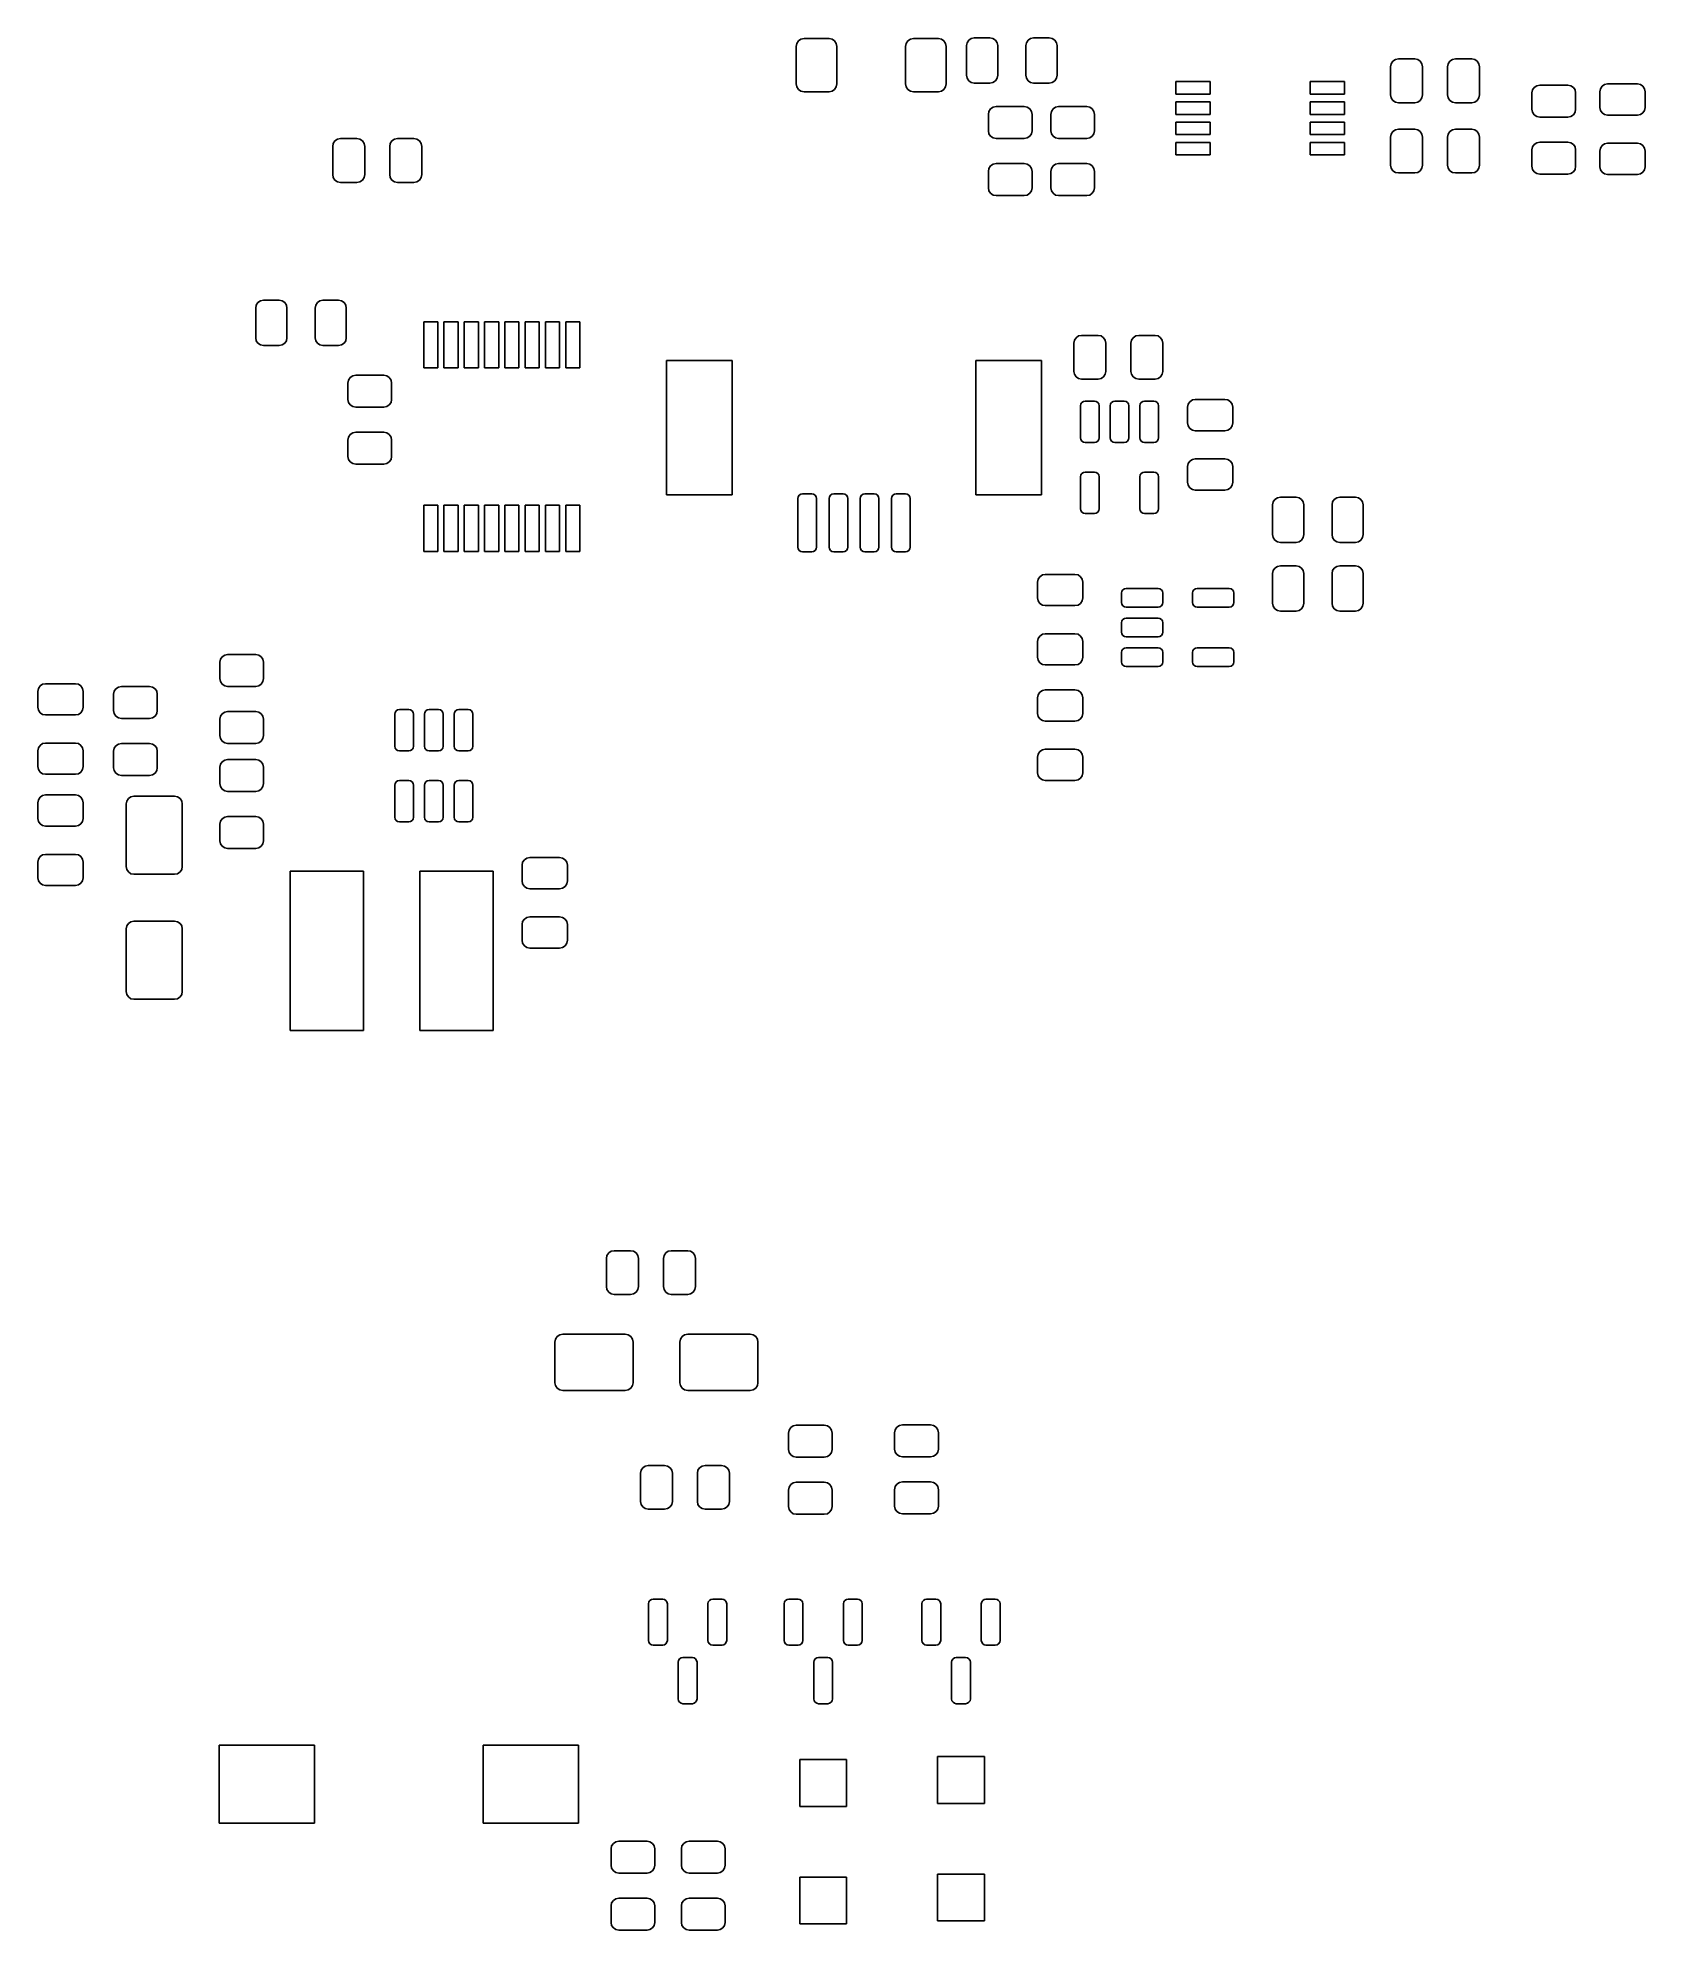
# Model space of a CAD drawing. Extents: x -0.03 to 2, y -0.1 to 2.28.
import ezdxf

# ---------------------------------------------------------------- set-up
doc = ezdxf.new("R2010")
doc.units = 0
doc.header["$MEASUREMENT"] = 0
doc.layers.add('BLACK', color=7, linetype='CONTINUOUS')

msp = doc.modelspace()

# ---------------------------------------------------------------- linework, layer by layer
at = {"layer": 'BLACK', "linetype": 'CONTINUOUS'}
for p, q in [((0.9272, 2.2697), (0.9279, 2.2735)), ((0.9272, 2.2224), (0.9272, 2.2697)), ((0.9279, 2.2735), (0.93, 2.2766)), ((0.93, 2.2766), (0.9332, 2.2788)), ((0.9332, 2.2788), (0.937, 2.2795)), ((0.937, 2.2795), (0.9685, 2.2795)), ((0.9685, 2.2795), (0.9723, 2.2788)), ((0.9723, 2.2788), (0.9755, 2.2766)), ((0.9755, 2.2766), (0.9776, 2.2735)), ((0.9776, 2.2735), (0.9783, 2.2697)), ((0.9783, 2.2697), (0.9783, 2.2224)), ((1.065, 2.2697), (1.0657, 2.2735)), ((1.065, 2.2224), (1.065, 2.2697)), ((1.0657, 2.2735), (1.0678, 2.2766)), ((1.0678, 2.2766), (1.071, 2.2788)), ((1.071, 2.2788), (1.0748, 2.2795)), ((1.0748, 2.2795), (1.1063, 2.2795)), ((1.1063, 2.2795), (1.1101, 2.2788)), ((1.1101, 2.2788), (1.1133, 2.2766)), ((1.1133, 2.2766), (1.1154, 2.2735)), ((1.1154, 2.2735), (1.1161, 2.2697)), ((1.1161, 2.2697), (1.1161, 2.2224)), ((1.1417, 2.2707), (1.1425, 2.2744)), ((1.1417, 2.2333), (1.1417, 2.2707)), ((1.1425, 2.2744), (1.1446, 2.2776)), ((1.1446, 2.2776), (1.1478, 2.2798)), ((1.1478, 2.2798), (1.1516, 2.2805)), ((1.1516, 2.2805), (1.1713, 2.2805)), ((1.1713, 2.2805), (1.175, 2.2798)), ((1.175, 2.2798), (1.1782, 2.2776)), ((1.1782, 2.2776), (1.1804, 2.2744)), ((1.1804, 2.2744), (1.1811, 2.2707)), ((1.1811, 2.2707), (1.1811, 2.2333)), ((1.2165, 2.2707), (1.2173, 2.2744)), ((1.2165, 2.2333), (1.2165, 2.2707)), ((1.2173, 2.2744), (1.2194, 2.2776)), ((1.2194, 2.2776), (1.2226, 2.2798)), ((1.2226, 2.2798), (1.2264, 2.2805)), ((1.2264, 2.2805), (1.2461, 2.2805)), ((1.2461, 2.2805), (1.2498, 2.2798)), ((1.2498, 2.2798), (1.253, 2.2776)), ((1.253, 2.2776), (1.2552, 2.2744)), ((1.2552, 2.2744), (1.2559, 2.2707)), ((1.2559, 2.2707), (1.2559, 2.2333)), ((1.6762, 2.2441), (1.6769, 2.2479)), ((1.6762, 2.2087), (1.6762, 2.2441)), ((1.6769, 2.2479), (1.6791, 2.2511)), ((1.6791, 2.2511), (1.6823, 2.2532)), ((1.6823, 2.2532), (1.686, 2.2539)), ((1.686, 2.2539), (1.7067, 2.2539)), ((1.7067, 2.2539), (1.7105, 2.2532)), ((1.7105, 2.2532), (1.7137, 2.2511)), ((1.7137, 2.2511), (1.7158, 2.2479)), ((1.7158, 2.2479), (1.7165, 2.2441)), ((1.7165, 2.2441), (1.7165, 2.2087)), ((1.748, 2.2441), (1.7488, 2.2479)), ((1.748, 2.2087), (1.748, 2.2441)), ((1.7488, 2.2479), (1.7509, 2.2511)), ((1.7509, 2.2511), (1.7541, 2.2532)), ((1.7541, 2.2532), (1.7579, 2.2539)), ((1.7579, 2.2539), (1.7785, 2.2539)), ((1.7785, 2.2539), (1.7823, 2.2532)), ((1.7823, 2.2532), (1.7855, 2.2511)), ((1.7855, 2.2511), (1.7876, 2.2479)), ((1.7876, 2.2479), (1.7884, 2.2441)), ((1.7884, 2.2441), (1.7884, 2.2087)), ((0.9279, 2.2187), (0.9272, 2.2224)), ((0.93, 2.2155), (0.9279, 2.2187)), ((0.9776, 2.2187), (0.9755, 2.2155)), ((0.9783, 2.2224), (0.9776, 2.2187)), ((1.0657, 2.2187), (1.065, 2.2224)), ((1.0678, 2.2155), (1.0657, 2.2187)), ((1.1154, 2.2187), (1.1133, 2.2155)), ((1.1161, 2.2224), (1.1154, 2.2187)), ((1.1425, 2.2295), (1.1417, 2.2333)), ((1.1446, 2.2263), (1.1425, 2.2295)), ((1.1478, 2.2242), (1.1446, 2.2263)), ((1.1516, 2.2234), (1.1478, 2.2242)), ((1.1713, 2.2234), (1.1516, 2.2234)), ((1.175, 2.2242), (1.1713, 2.2234)), ((1.1782, 2.2263), (1.175, 2.2242)), ((1.1804, 2.2295), (1.1782, 2.2263)), ((1.1811, 2.2333), (1.1804, 2.2295)), ((1.2173, 2.2295), (1.2165, 2.2333)), ((1.2194, 2.2263), (1.2173, 2.2295)), ((1.2226, 2.2242), (1.2194, 2.2263)), ((1.2264, 2.2234), (1.2226, 2.2242)), ((1.2461, 2.2234), (1.2264, 2.2234)), ((1.2498, 2.2242), (1.2461, 2.2234)), ((1.253, 2.2263), (1.2498, 2.2242)), ((1.2552, 2.2295), (1.253, 2.2263)), ((1.2559, 2.2333), (1.2552, 2.2295)), ((1.4055, 2.2096), (1.4055, 2.2254)), ((1.4055, 2.2254), (1.4488, 2.2254)), ((1.4488, 2.2254), (1.4488, 2.2096)), ((1.5748, 2.2096), (1.5748, 2.2254)), ((1.5748, 2.2254), (1.6181, 2.2254)), ((1.6181, 2.2254), (1.6181, 2.2096)), ((1.8551, 2.2149), (1.8572, 2.2181)), ((1.8572, 2.2181), (1.8604, 2.2202)), ((1.8604, 2.2202), (1.8642, 2.221)), ((1.8642, 2.221), (1.8996, 2.221)), ((1.8996, 2.221), (1.9034, 2.2202)), ((1.9034, 2.2202), (1.9066, 2.2181)), ((1.9066, 2.2181), (1.9087, 2.2149)), ((1.9407, 2.2164), (1.9428, 2.2196)), ((1.9428, 2.2196), (1.946, 2.2217)), ((1.946, 2.2217), (1.9498, 2.2224)), ((1.9498, 2.2224), (1.9872, 2.2224)), ((1.9872, 2.2224), (1.991, 2.2217)), ((1.991, 2.2217), (1.9942, 2.2196)), ((1.9942, 2.2196), (1.9963, 2.2164)), ((0.9332, 2.2133), (0.93, 2.2155)), ((0.937, 2.2126), (0.9332, 2.2133)), ((0.9685, 2.2126), (0.937, 2.2126)), ((0.9723, 2.2133), (0.9685, 2.2126)), ((0.9755, 2.2155), (0.9723, 2.2133)), ((1.071, 2.2133), (1.0678, 2.2155)), ((1.0748, 2.2126), (1.071, 2.2133)), ((1.1063, 2.2126), (1.0748, 2.2126)), ((1.1101, 2.2133), (1.1063, 2.2126)), ((1.1133, 2.2155), (1.1101, 2.2133)), ((1.4488, 2.2096), (1.4055, 2.2096)), ((1.4055, 2.1841), (1.4055, 2.1998)), ((1.4055, 2.1998), (1.4488, 2.1998)), ((1.4488, 2.1998), (1.4488, 2.1841)), ((1.6181, 2.2096), (1.5748, 2.2096)), ((1.5748, 2.1841), (1.5748, 2.1998)), ((1.5748, 2.1998), (1.6181, 2.1998)), ((1.6181, 2.1998), (1.6181, 2.1841)), ((1.6769, 2.2049), (1.6762, 2.2087)), ((1.6791, 2.2017), (1.6769, 2.2049)), ((1.6823, 2.1996), (1.6791, 2.2017)), ((1.686, 2.1988), (1.6823, 2.1996)), ((1.7067, 2.1988), (1.686, 2.1988)), ((1.7105, 2.1996), (1.7067, 2.1988)), ((1.7137, 2.2017), (1.7105, 2.1996)), ((1.7158, 2.2049), (1.7137, 2.2017)), ((1.7165, 2.2087), (1.7158, 2.2049)), ((1.7488, 2.2049), (1.748, 2.2087)), ((1.7509, 2.2017), (1.7488, 2.2049)), ((1.7541, 2.1996), (1.7509, 2.2017)), ((1.7579, 2.1988), (1.7541, 2.1996)), ((1.7785, 2.1988), (1.7579, 2.1988)), ((1.7823, 2.1996), (1.7785, 2.1988)), ((1.7855, 2.2017), (1.7823, 2.1996)), ((1.7876, 2.2049), (1.7855, 2.2017)), ((1.7884, 2.2087), (1.7876, 2.2049)), ((1.8543, 2.2111), (1.8551, 2.2149)), ((1.8543, 2.1905), (1.8543, 2.2111)), ((1.9087, 2.2149), (1.9094, 2.2111)), ((1.9094, 2.2111), (1.9094, 2.1905)), ((1.94, 2.2126), (1.9407, 2.2164)), ((1.94, 2.1929), (1.94, 2.2126)), ((1.9963, 2.2164), (1.997, 2.2126)), ((1.997, 2.2126), (1.997, 2.1929)), ((1.1693, 2.1841), (1.17, 2.1878)), ((1.1693, 2.1634), (1.1693, 2.1841)), ((1.17, 2.1878), (1.1722, 2.191)), ((1.1722, 2.191), (1.1754, 2.1931)), ((1.1754, 2.1931), (1.1791, 2.1939)), ((1.1791, 2.1939), (1.2146, 2.1939)), ((1.2146, 2.1939), (1.2183, 2.1931)), ((1.2183, 2.1931), (1.2215, 2.191)), ((1.2215, 2.191), (1.2237, 2.1878)), ((1.2237, 2.1878), (1.2244, 2.1841)), ((1.2244, 2.1841), (1.2244, 2.1634)), ((1.248, 2.1841), (1.2488, 2.1878)), ((1.248, 2.1634), (1.248, 2.1841)), ((1.2488, 2.1878), (1.2509, 2.191)), ((1.2509, 2.191), (1.2541, 2.1931)), ((1.2541, 2.1931), (1.2579, 2.1939)), ((1.2579, 2.1939), (1.2933, 2.1939)), ((1.2933, 2.1939), (1.2971, 2.1931)), ((1.2971, 2.1931), (1.3003, 2.191)), ((1.3003, 2.191), (1.3024, 2.1878)), ((1.3024, 2.1878), (1.3031, 2.1841)), ((1.3031, 2.1841), (1.3031, 2.1634)), ((1.4488, 2.1841), (1.4055, 2.1841)), ((1.4055, 2.1585), (1.4055, 2.1742)), ((1.4055, 2.1742), (1.4488, 2.1742)), ((1.4488, 2.1742), (1.4488, 2.1585)), ((1.6181, 2.1841), (1.5748, 2.1841)), ((1.5748, 2.1585), (1.5748, 2.1742)), ((1.5748, 2.1742), (1.6181, 2.1742)), ((1.6181, 2.1742), (1.6181, 2.1585)), ((1.8551, 2.1867), (1.8543, 2.1905)), ((1.8572, 2.1835), (1.8551, 2.1867)), ((1.8604, 2.1814), (1.8572, 2.1835)), ((1.8642, 2.1806), (1.8604, 2.1814)), ((1.8996, 2.1806), (1.8642, 2.1806)), ((1.9034, 2.1814), (1.8996, 2.1806)), ((1.9066, 2.1835), (1.9034, 2.1814)), ((1.9087, 2.1867), (1.9066, 2.1835)), ((1.9094, 2.1905), (1.9087, 2.1867)), ((1.9407, 2.1891), (1.94, 2.1929)), ((1.9428, 2.186), (1.9407, 2.1891)), ((1.946, 2.1838), (1.9428, 2.186)), ((1.9498, 2.1831), (1.946, 2.1838)), ((1.9872, 2.1831), (1.9498, 2.1831)), ((1.991, 2.1838), (1.9872, 2.1831)), ((1.9942, 2.186), (1.991, 2.1838)), ((1.9963, 2.1891), (1.9942, 2.186)), ((1.997, 2.1929), (1.9963, 2.1891)), ((0.343, 2.1437), (0.3438, 2.1475)), ((0.3438, 2.1475), (0.3459, 2.1507)), ((0.3459, 2.1507), (0.3491, 2.1528)), ((0.3491, 2.1528), (0.3529, 2.1535)), ((0.3529, 2.1535), (0.3735, 2.1535)), ((0.3735, 2.1535), (0.3773, 2.1528)), ((0.3773, 2.1528), (0.3805, 2.1507)), ((0.3805, 2.1507), (0.3826, 2.1475)), ((0.3826, 2.1475), (0.3834, 2.1437)), ((0.4149, 2.1437), (0.4156, 2.1475)), ((0.4156, 2.1475), (0.4177, 2.1507)), ((0.4177, 2.1507), (0.4209, 2.1528)), ((0.4209, 2.1528), (0.4247, 2.1535)), ((0.4247, 2.1535), (0.4454, 2.1535)), ((0.4454, 2.1535), (0.4491, 2.1528)), ((0.4491, 2.1528), (0.4523, 2.1507)), ((0.4523, 2.1507), (0.4545, 2.1475)), ((0.4545, 2.1475), (0.4552, 2.1437)), ((1.17, 2.1596), (1.1693, 2.1634)), ((1.1722, 2.1564), (1.17, 2.1596)), ((1.1754, 2.1543), (1.1722, 2.1564)), ((1.1791, 2.1535), (1.1754, 2.1543)), ((1.2146, 2.1535), (1.1791, 2.1535)), ((1.2183, 2.1543), (1.2146, 2.1535)), ((1.2215, 2.1564), (1.2183, 2.1543)), ((1.2237, 2.1596), (1.2215, 2.1564)), ((1.2244, 2.1634), (1.2237, 2.1596)), ((1.2488, 2.1596), (1.248, 2.1634)), ((1.2509, 2.1564), (1.2488, 2.1596)), ((1.2541, 2.1543), (1.2509, 2.1564)), ((1.2579, 2.1535), (1.2541, 2.1543)), ((1.2933, 2.1535), (1.2579, 2.1535)), ((1.2971, 2.1543), (1.2933, 2.1535)), ((1.3003, 2.1564), (1.2971, 2.1543)), ((1.3024, 2.1596), (1.3003, 2.1564)), ((1.3031, 2.1634), (1.3024, 2.1596)), ((1.4488, 2.1585), (1.4055, 2.1585)), ((1.4055, 2.1329), (1.4055, 2.1486)), ((1.4055, 2.1486), (1.4488, 2.1486)), ((1.4488, 2.1486), (1.4488, 2.1329)), ((1.6181, 2.1585), (1.5748, 2.1585)), ((1.5748, 2.1329), (1.5748, 2.1486)), ((1.5748, 2.1486), (1.6181, 2.1486)), ((1.6181, 2.1486), (1.6181, 2.1329)), ((1.6762, 2.1555), (1.6769, 2.1593)), ((1.6762, 2.1201), (1.6762, 2.1555)), ((1.6769, 2.1593), (1.6791, 2.1625)), ((1.6791, 2.1625), (1.6823, 2.1646)), ((1.6823, 2.1646), (1.686, 2.1654)), ((1.686, 2.1654), (1.7067, 2.1654)), ((1.7067, 2.1654), (1.7105, 2.1646)), ((1.7105, 2.1646), (1.7137, 2.1625)), ((1.7137, 2.1625), (1.7158, 2.1593)), ((1.7158, 2.1593), (1.7165, 2.1555)), ((1.7165, 2.1555), (1.7165, 2.1201)), ((1.748, 2.1555), (1.7488, 2.1593)), ((1.748, 2.1201), (1.748, 2.1555)), ((1.7488, 2.1593), (1.7509, 2.1625)), ((1.7509, 2.1625), (1.7541, 2.1646)), ((1.7541, 2.1646), (1.7579, 2.1654)), ((1.7579, 2.1654), (1.7785, 2.1654)), ((1.7785, 2.1654), (1.7823, 2.1646)), ((1.7823, 2.1646), (1.7855, 2.1625)), ((1.7855, 2.1625), (1.7876, 2.1593)), ((1.7876, 2.1593), (1.7884, 2.1555)), ((1.7884, 2.1555), (1.7884, 2.1201)), ((1.8572, 2.1462), (1.8604, 2.1484)), ((1.8604, 2.1484), (1.8642, 2.1491)), ((1.8642, 2.1491), (1.8996, 2.1491)), ((1.8996, 2.1491), (1.9034, 2.1484)), ((1.9034, 2.1484), (1.9066, 2.1462)), ((1.9428, 2.1448), (1.946, 2.1469)), ((1.946, 2.1469), (1.9498, 2.1476)), ((1.9498, 2.1476), (1.9872, 2.1476)), ((1.9872, 2.1476), (1.991, 2.1469)), ((1.991, 2.1469), (1.9942, 2.1448)), ((0.343, 2.1083), (0.343, 2.1437)), ((0.3834, 2.1437), (0.3834, 2.1083)), ((0.4149, 2.1083), (0.4149, 2.1437)), ((0.4552, 2.1437), (0.4552, 2.1083)), ((1.4488, 2.1329), (1.4055, 2.1329)), ((1.6181, 2.1329), (1.5748, 2.1329)), ((1.8543, 2.1393), (1.8551, 2.143)), ((1.8543, 2.1186), (1.8543, 2.1393)), ((1.8551, 2.143), (1.8572, 2.1462)), ((1.9066, 2.1462), (1.9087, 2.143)), ((1.9087, 2.143), (1.9094, 2.1393)), ((1.9094, 2.1393), (1.9094, 2.1186)), ((1.94, 2.1378), (1.9407, 2.1416)), ((1.94, 2.1181), (1.94, 2.1378)), ((1.9407, 2.1416), (1.9428, 2.1448)), ((1.9942, 2.1448), (1.9963, 2.1416)), ((1.9963, 2.1416), (1.997, 2.1378)), ((1.997, 2.1378), (1.997, 2.1181)), ((0.3438, 2.1045), (0.343, 2.1083)), ((0.3459, 2.1013), (0.3438, 2.1045)), ((0.3491, 2.0992), (0.3459, 2.1013)), ((0.3529, 2.0984), (0.3491, 2.0992)), ((0.3773, 2.0992), (0.3735, 2.0984)), ((0.3805, 2.1013), (0.3773, 2.0992)), ((0.3826, 2.1045), (0.3805, 2.1013)), ((0.3834, 2.1083), (0.3826, 2.1045)), ((0.4156, 2.1045), (0.4149, 2.1083)), ((0.4177, 2.1013), (0.4156, 2.1045)), ((0.4209, 2.0992), (0.4177, 2.1013)), ((0.4247, 2.0984), (0.4209, 2.0992)), ((0.4491, 2.0992), (0.4454, 2.0984)), ((0.4523, 2.1013), (0.4491, 2.0992)), ((0.4545, 2.1045), (0.4523, 2.1013)), ((0.4552, 2.1083), (0.4545, 2.1045)), ((1.1693, 2.1122), (1.17, 2.116)), ((1.1693, 2.0915), (1.1693, 2.1122)), ((1.17, 2.116), (1.1722, 2.1192)), ((1.1722, 2.1192), (1.1754, 2.1213)), ((1.1754, 2.1213), (1.1791, 2.122)), ((1.1791, 2.122), (1.2146, 2.122)), ((1.2146, 2.122), (1.2183, 2.1213)), ((1.2183, 2.1213), (1.2215, 2.1192)), ((1.2215, 2.1192), (1.2237, 2.116)), ((1.2237, 2.116), (1.2244, 2.1122)), ((1.2244, 2.1122), (1.2244, 2.0915)), ((1.248, 2.1122), (1.2488, 2.116)), ((1.248, 2.0915), (1.248, 2.1122)), ((1.2488, 2.116), (1.2509, 2.1192)), ((1.2509, 2.1192), (1.2541, 2.1213)), ((1.2541, 2.1213), (1.2579, 2.122)), ((1.2579, 2.122), (1.2933, 2.122)), ((1.2933, 2.122), (1.2971, 2.1213)), ((1.2971, 2.1213), (1.3003, 2.1192)), ((1.3003, 2.1192), (1.3024, 2.116)), ((1.3024, 2.116), (1.3031, 2.1122)), ((1.3031, 2.1122), (1.3031, 2.0915)), ((1.6769, 2.1163), (1.6762, 2.1201)), ((1.6791, 2.1131), (1.6769, 2.1163)), ((1.6823, 2.111), (1.6791, 2.1131)), ((1.686, 2.1102), (1.6823, 2.111)), ((1.7067, 2.1102), (1.686, 2.1102)), ((1.7105, 2.111), (1.7067, 2.1102)), ((1.7137, 2.1131), (1.7105, 2.111)), ((1.7158, 2.1163), (1.7137, 2.1131)), ((1.7165, 2.1201), (1.7158, 2.1163)), ((1.7488, 2.1163), (1.748, 2.1201)), ((1.7509, 2.1131), (1.7488, 2.1163)), ((1.7541, 2.111), (1.7509, 2.1131)), ((1.7579, 2.1102), (1.7541, 2.111)), ((1.7785, 2.1102), (1.7579, 2.1102)), ((1.7823, 2.111), (1.7785, 2.1102)), ((1.7855, 2.1131), (1.7823, 2.111)), ((1.7876, 2.1163), (1.7855, 2.1131)), ((1.7884, 2.1201), (1.7876, 2.1163)), ((1.8551, 2.1148), (1.8543, 2.1186)), ((1.8572, 2.1116), (1.8551, 2.1148)), ((1.8604, 2.1095), (1.8572, 2.1116)), ((1.8642, 2.1088), (1.8604, 2.1095)), ((1.8996, 2.1088), (1.8642, 2.1088)), ((1.9034, 2.1095), (1.8996, 2.1088)), ((1.9066, 2.1116), (1.9034, 2.1095)), ((1.9087, 2.1148), (1.9066, 2.1116)), ((1.9094, 2.1186), (1.9087, 2.1148)), ((1.9407, 2.1143), (1.94, 2.1181)), ((1.9428, 2.1112), (1.9407, 2.1143)), ((1.946, 2.109), (1.9428, 2.1112)), ((1.9498, 2.1083), (1.946, 2.109)), ((1.9872, 2.1083), (1.9498, 2.1083)), ((1.991, 2.109), (1.9872, 2.1083)), ((1.9942, 2.1112), (1.991, 2.109)), ((1.9963, 2.1143), (1.9942, 2.1112)), ((1.997, 2.1181), (1.9963, 2.1143)), ((0.3735, 2.0984), (0.3529, 2.0984)), ((0.4454, 2.0984), (0.4247, 2.0984)), ((1.17, 2.0878), (1.1693, 2.0915)), ((1.1722, 2.0846), (1.17, 2.0878)), ((1.1754, 2.0824), (1.1722, 2.0846)), ((1.1791, 2.0817), (1.1754, 2.0824)), ((1.2146, 2.0817), (1.1791, 2.0817)), ((1.2183, 2.0824), (1.2146, 2.0817)), ((1.2215, 2.0846), (1.2183, 2.0824)), ((1.2237, 2.0878), (1.2215, 2.0846)), ((1.2244, 2.0915), (1.2237, 2.0878)), ((1.2488, 2.0878), (1.248, 2.0915)), ((1.2509, 2.0846), (1.2488, 2.0878)), ((1.2541, 2.0824), (1.2509, 2.0846)), ((1.2579, 2.0817), (1.2541, 2.0824)), ((1.2933, 2.0817), (1.2579, 2.0817)), ((1.2971, 2.0824), (1.2933, 2.0817)), ((1.3003, 2.0846), (1.2971, 2.0824)), ((1.3024, 2.0878), (1.3003, 2.0846)), ((1.3031, 2.0915), (1.3024, 2.0878)), ((0.2461, 1.94), (0.2468, 1.9437)), ((0.2461, 1.9026), (0.2461, 1.94)), ((0.2468, 1.9437), (0.2489, 1.9469)), ((0.2489, 1.9469), (0.2521, 1.9491)), ((0.2521, 1.9491), (0.2559, 1.9498)), ((0.2559, 1.9498), (0.2756, 1.9498)), ((0.2756, 1.9498), (0.2794, 1.9491)), ((0.2794, 1.9491), (0.2826, 1.9469)), ((0.2826, 1.9469), (0.2847, 1.9437)), ((0.2847, 1.9437), (0.2854, 1.94)), ((0.2854, 1.94), (0.2854, 1.9026)), ((0.3209, 1.94), (0.3216, 1.9437)), ((0.3209, 1.9026), (0.3209, 1.94)), ((0.3216, 1.9437), (0.3237, 1.9469)), ((0.3237, 1.9469), (0.3269, 1.9491)), ((0.3269, 1.9491), (0.3307, 1.9498)), ((0.3307, 1.9498), (0.3504, 1.9498)), ((0.3504, 1.9498), (0.3542, 1.9491)), ((0.3542, 1.9491), (0.3574, 1.9469)), ((0.3574, 1.9469), (0.3595, 1.9437)), ((0.3595, 1.9437), (0.3602, 1.94)), ((0.3602, 1.94), (0.3602, 1.9026)), ((0.4577, 1.8647), (0.4577, 1.9227)), ((0.4577, 1.9227), (0.4754, 1.9227)), ((0.4754, 1.9227), (0.4754, 1.8647)), ((0.4833, 1.8647), (0.4833, 1.9227)), ((0.4833, 1.9227), (0.501, 1.9227)), ((0.501, 1.9227), (0.501, 1.8647)), ((0.5089, 1.8647), (0.5089, 1.9227)), ((0.5089, 1.9227), (0.5266, 1.9227)), ((0.5266, 1.9227), (0.5266, 1.8647)), ((0.5344, 1.8647), (0.5344, 1.9227)), ((0.5344, 1.9227), (0.5522, 1.9227)), ((0.5522, 1.9227), (0.5522, 1.8647)), ((0.56, 1.8647), (0.56, 1.9227)), ((0.56, 1.9227), (0.5778, 1.9227)), ((0.5778, 1.9227), (0.5778, 1.8647)), ((0.5856, 1.8647), (0.5856, 1.9227)), ((0.5856, 1.9227), (0.6033, 1.9227)), ((0.6033, 1.9227), (0.6033, 1.8647)), ((0.6112, 1.8647), (0.6112, 1.9227)), ((0.6112, 1.9227), (0.6289, 1.9227)), ((0.6289, 1.9227), (0.6289, 1.8647)), ((0.6368, 1.8647), (0.6368, 1.9227)), ((0.6368, 1.9227), (0.6545, 1.9227)), ((0.6545, 1.9227), (0.6545, 1.8647)), ((0.2468, 1.8988), (0.2461, 1.9026)), ((0.2489, 1.8956), (0.2468, 1.8988)), ((0.2521, 1.8935), (0.2489, 1.8956)), ((0.2559, 1.8927), (0.2521, 1.8935)), ((0.2756, 1.8927), (0.2559, 1.8927)), ((0.2794, 1.8935), (0.2756, 1.8927)), ((0.2826, 1.8956), (0.2794, 1.8935)), ((0.2847, 1.8988), (0.2826, 1.8956)), ((0.2854, 1.9026), (0.2847, 1.8988)), ((0.3216, 1.8988), (0.3209, 1.9026)), ((0.3237, 1.8956), (0.3216, 1.8988)), ((0.3269, 1.8935), (0.3237, 1.8956)), ((0.3307, 1.8927), (0.3269, 1.8935)), ((0.3504, 1.8927), (0.3307, 1.8927)), ((0.3542, 1.8935), (0.3504, 1.8927)), ((0.3574, 1.8956), (0.3542, 1.8935)), ((0.3595, 1.8988), (0.3574, 1.8956)), ((0.3602, 1.9026), (0.3595, 1.8988)), ((1.2771, 1.8957), (1.2778, 1.8994)), ((1.2771, 1.8602), (1.2771, 1.8957)), ((1.2778, 1.8994), (1.2799, 1.9026)), ((1.2799, 1.9026), (1.2831, 1.9048)), ((1.2831, 1.9048), (1.2869, 1.9055)), ((1.2869, 1.9055), (1.3076, 1.9055)), ((1.3076, 1.9055), (1.3113, 1.9048)), ((1.3113, 1.9048), (1.3145, 1.9026)), ((1.3145, 1.9026), (1.3167, 1.8994)), ((1.3167, 1.8994), (1.3174, 1.8957)), ((1.3174, 1.8957), (1.3174, 1.8602)), ((1.3489, 1.8957), (1.3497, 1.8994)), ((1.3489, 1.8602), (1.3489, 1.8957)), ((1.3497, 1.8994), (1.3518, 1.9026)), ((1.3518, 1.9026), (1.355, 1.9048)), ((1.355, 1.9048), (1.3588, 1.9055)), ((1.3588, 1.9055), (1.3794, 1.9055)), ((1.3794, 1.9055), (1.3832, 1.9048)), ((1.3832, 1.9048), (1.3864, 1.9026)), ((1.3864, 1.9026), (1.3885, 1.8994)), ((1.3885, 1.8994), (1.3893, 1.8957)), ((1.3893, 1.8957), (1.3893, 1.8602)), ((0.4754, 1.8647), (0.4577, 1.8647)), ((0.501, 1.8647), (0.4833, 1.8647)), ((0.5266, 1.8647), (0.5089, 1.8647)), ((0.5522, 1.8647), (0.5344, 1.8647)), ((0.5778, 1.8647), (0.56, 1.8647)), ((0.6033, 1.8647), (0.5856, 1.8647)), ((0.6289, 1.8647), (0.6112, 1.8647)), ((0.6545, 1.8647), (0.6368, 1.8647)), ((0.7638, 1.7047), (0.7638, 1.874)), ((0.7638, 1.874), (0.8465, 1.874)), ((0.8465, 1.874), (0.8465, 1.7047)), ((1.1535, 1.7047), (1.1535, 1.874)), ((1.1535, 1.874), (1.2362, 1.874)), ((1.2362, 1.874), (1.2362, 1.7047)), ((1.2778, 1.8565), (1.2771, 1.8602)), ((1.3174, 1.8602), (1.3167, 1.8565)), ((1.3497, 1.8565), (1.3489, 1.8602)), ((1.3893, 1.8602), (1.3885, 1.8565)), ((0.3622, 1.8455), (0.363, 1.8492)), ((0.3622, 1.8248), (0.3622, 1.8455)), ((0.363, 1.8492), (0.3651, 1.8524)), ((0.3651, 1.8524), (0.3683, 1.8546)), ((0.3683, 1.8546), (0.372, 1.8553)), ((0.372, 1.8553), (0.4075, 1.8553)), ((0.4075, 1.8553), (0.4112, 1.8546)), ((0.4112, 1.8546), (0.4144, 1.8524)), ((0.4144, 1.8524), (0.4166, 1.8492)), ((0.4166, 1.8492), (0.4173, 1.8455)), ((0.4173, 1.8455), (0.4173, 1.8248)), ((1.2799, 1.8533), (1.2778, 1.8565)), ((1.2831, 1.8511), (1.2799, 1.8533)), ((1.2869, 1.8504), (1.2831, 1.8511)), ((1.3076, 1.8504), (1.2869, 1.8504)), ((1.3113, 1.8511), (1.3076, 1.8504)), ((1.3145, 1.8533), (1.3113, 1.8511)), ((1.3167, 1.8565), (1.3145, 1.8533)), ((1.3518, 1.8533), (1.3497, 1.8565)), ((1.355, 1.8511), (1.3518, 1.8533)), ((1.3588, 1.8504), (1.355, 1.8511)), ((1.3794, 1.8504), (1.3588, 1.8504)), ((1.3832, 1.8511), (1.3794, 1.8504)), ((1.3864, 1.8533), (1.3832, 1.8511)), ((1.3885, 1.8565), (1.3864, 1.8533)), ((0.363, 1.821), (0.3622, 1.8248)), ((0.3651, 1.8178), (0.363, 1.821)), ((0.3683, 1.8157), (0.3651, 1.8178)), ((0.372, 1.815), (0.3683, 1.8157)), ((0.4075, 1.815), (0.372, 1.815)), ((0.4112, 1.8157), (0.4075, 1.815)), ((0.4144, 1.8178), (0.4112, 1.8157)), ((0.4166, 1.821), (0.4144, 1.8178)), ((0.4173, 1.8248), (0.4166, 1.821)), ((1.2854, 1.8169), (1.2859, 1.8192)), ((1.2854, 1.7766), (1.2854, 1.8169)), ((1.2859, 1.8192), (1.2872, 1.8211)), ((1.2872, 1.8211), (1.2891, 1.8224)), ((1.2891, 1.8224), (1.2913, 1.8228)), ((1.2913, 1.8228), (1.3031, 1.8228)), ((1.3031, 1.8228), (1.3054, 1.8224)), ((1.3054, 1.8224), (1.3073, 1.8211)), ((1.3073, 1.8211), (1.3086, 1.8192)), ((1.3086, 1.8192), (1.3091, 1.8169)), ((1.3091, 1.8169), (1.3091, 1.7766)), ((1.3228, 1.8169), (1.3233, 1.8192)), ((1.3228, 1.7766), (1.3228, 1.8169)), ((1.3233, 1.8192), (1.3246, 1.8211)), ((1.3246, 1.8211), (1.3265, 1.8224)), ((1.3265, 1.8224), (1.3287, 1.8228)), ((1.3287, 1.8228), (1.3406, 1.8228)), ((1.3406, 1.8228), (1.3428, 1.8224)), ((1.3428, 1.8224), (1.3447, 1.8211)), ((1.3447, 1.8211), (1.346, 1.8192)), ((1.346, 1.8192), (1.3465, 1.8169)), ((1.3465, 1.8169), (1.3465, 1.7766)), ((1.3602, 1.8169), (1.3607, 1.8192)), ((1.3602, 1.7766), (1.3602, 1.8169)), ((1.3607, 1.8192), (1.362, 1.8211)), ((1.362, 1.8211), (1.3639, 1.8224)), ((1.3639, 1.8224), (1.3661, 1.8228)), ((1.3661, 1.8228), (1.378, 1.8228)), ((1.378, 1.8228), (1.3802, 1.8224)), ((1.3802, 1.8224), (1.3821, 1.8211)), ((1.3821, 1.8211), (1.3834, 1.8192)), ((1.3834, 1.8192), (1.3839, 1.8169)), ((1.3839, 1.8169), (1.3839, 1.7766)), ((1.4203, 1.815), (1.421, 1.8187)), ((1.4203, 1.7953), (1.4203, 1.815)), ((1.421, 1.8187), (1.4232, 1.8219)), ((1.4232, 1.8219), (1.4264, 1.8241)), ((1.4264, 1.8241), (1.4301, 1.8248)), ((1.4301, 1.8248), (1.4675, 1.8248)), ((1.4675, 1.8248), (1.4713, 1.8241)), ((1.4713, 1.8241), (1.4745, 1.8219)), ((1.4745, 1.8219), (1.4766, 1.8187)), ((1.4766, 1.8187), (1.4774, 1.815)), ((1.4774, 1.815), (1.4774, 1.7953)), ((1.421, 1.7915), (1.4203, 1.7953)), ((1.4232, 1.7883), (1.421, 1.7915)), ((1.4766, 1.7915), (1.4745, 1.7883)), ((1.4774, 1.7953), (1.4766, 1.7915)), ((0.3622, 1.7736), (0.363, 1.7774)), ((0.3622, 1.753), (0.3622, 1.7736)), ((0.363, 1.7774), (0.3651, 1.7806)), ((0.3651, 1.7806), (0.3683, 1.7827)), ((0.3683, 1.7827), (0.372, 1.7835)), ((0.372, 1.7835), (0.4075, 1.7835)), ((0.4075, 1.7835), (0.4112, 1.7827)), ((0.4112, 1.7827), (0.4144, 1.7806)), ((0.4144, 1.7806), (0.4166, 1.7774)), ((0.4166, 1.7774), (0.4173, 1.7736)), ((0.4173, 1.7736), (0.4173, 1.753)), ((1.2859, 1.7743), (1.2854, 1.7766)), ((1.2872, 1.7724), (1.2859, 1.7743)), ((1.2891, 1.7711), (1.2872, 1.7724)), ((1.2913, 1.7707), (1.2891, 1.7711)), ((1.3031, 1.7707), (1.2913, 1.7707)), ((1.3054, 1.7711), (1.3031, 1.7707)), ((1.3073, 1.7724), (1.3054, 1.7711)), ((1.3086, 1.7743), (1.3073, 1.7724)), ((1.3091, 1.7766), (1.3086, 1.7743)), ((1.3233, 1.7743), (1.3228, 1.7766)), ((1.3246, 1.7724), (1.3233, 1.7743)), ((1.3265, 1.7711), (1.3246, 1.7724)), ((1.3287, 1.7707), (1.3265, 1.7711)), ((1.3406, 1.7707), (1.3287, 1.7707)), ((1.3428, 1.7711), (1.3406, 1.7707)), ((1.3447, 1.7724), (1.3428, 1.7711)), ((1.346, 1.7743), (1.3447, 1.7724)), ((1.3465, 1.7766), (1.346, 1.7743)), ((1.3607, 1.7743), (1.3602, 1.7766)), ((1.362, 1.7724), (1.3607, 1.7743)), ((1.3639, 1.7711), (1.362, 1.7724)), ((1.3661, 1.7707), (1.3639, 1.7711)), ((1.378, 1.7707), (1.3661, 1.7707)), ((1.3802, 1.7711), (1.378, 1.7707)), ((1.3821, 1.7724), (1.3802, 1.7711)), ((1.3834, 1.7743), (1.3821, 1.7724)), ((1.3839, 1.7766), (1.3834, 1.7743)), ((1.4264, 1.7862), (1.4232, 1.7883)), ((1.4301, 1.7854), (1.4264, 1.7862)), ((1.4675, 1.7854), (1.4301, 1.7854)), ((1.4713, 1.7862), (1.4675, 1.7854)), ((1.4745, 1.7883), (1.4713, 1.7862)), ((0.363, 1.7492), (0.3622, 1.753)), ((0.3651, 1.746), (0.363, 1.7492)), ((0.3683, 1.7439), (0.3651, 1.746)), ((0.372, 1.7431), (0.3683, 1.7439)), ((0.4075, 1.7431), (0.372, 1.7431)), ((0.4112, 1.7439), (0.4075, 1.7431)), ((0.4144, 1.746), (0.4112, 1.7439)), ((0.4166, 1.7492), (0.4144, 1.746)), ((0.4173, 1.753), (0.4166, 1.7492)), ((1.4203, 1.7402), (1.421, 1.7439)), ((1.421, 1.7439), (1.4232, 1.7471)), ((1.4232, 1.7471), (1.4264, 1.7493)), ((1.4264, 1.7493), (1.4301, 1.75)), ((1.4301, 1.75), (1.4675, 1.75)), ((1.4675, 1.75), (1.4713, 1.7493)), ((1.4713, 1.7493), (1.4745, 1.7471)), ((1.4745, 1.7471), (1.4766, 1.7439)), ((1.4766, 1.7439), (1.4774, 1.7402)), ((1.2854, 1.7274), (1.2859, 1.7296)), ((1.2854, 1.687), (1.2854, 1.7274)), ((1.2859, 1.7296), (1.2872, 1.7315)), ((1.2872, 1.7315), (1.2891, 1.7328)), ((1.2891, 1.7328), (1.2913, 1.7333)), ((1.2913, 1.7333), (1.3031, 1.7333)), ((1.3031, 1.7333), (1.3054, 1.7328)), ((1.3054, 1.7328), (1.3073, 1.7315)), ((1.3073, 1.7315), (1.3086, 1.7296)), ((1.3086, 1.7296), (1.3091, 1.7274)), ((1.3091, 1.7274), (1.3091, 1.687)), ((1.3602, 1.7274), (1.3607, 1.7296)), ((1.3602, 1.687), (1.3602, 1.7274)), ((1.3607, 1.7296), (1.362, 1.7315)), ((1.362, 1.7315), (1.3639, 1.7328)), ((1.3639, 1.7328), (1.3661, 1.7333)), ((1.3661, 1.7333), (1.378, 1.7333)), ((1.378, 1.7333), (1.3802, 1.7328)), ((1.3802, 1.7328), (1.3821, 1.7315)), ((1.3821, 1.7315), (1.3834, 1.7296)), ((1.3834, 1.7296), (1.3839, 1.7274)), ((1.3839, 1.7274), (1.3839, 1.687)), ((1.4203, 1.7205), (1.4203, 1.7402)), ((1.421, 1.7167), (1.4203, 1.7205)), ((1.4774, 1.7205), (1.4766, 1.7167)), ((1.4774, 1.7402), (1.4774, 1.7205)), ((0.8465, 1.7047), (0.7638, 1.7047)), ((0.9291, 1.6998), (0.9296, 1.7021)), ((0.9291, 1.6388), (0.9291, 1.6998)), ((0.9296, 1.7021), (0.9309, 1.704)), ((0.9309, 1.704), (0.9328, 1.7053)), ((0.9328, 1.7053), (0.935, 1.7057)), ((0.935, 1.7057), (0.9469, 1.7057)), ((0.9469, 1.7057), (0.9491, 1.7053)), ((0.9491, 1.7053), (0.951, 1.704)), ((0.951, 1.704), (0.9523, 1.7021)), ((0.9523, 1.7021), (0.9528, 1.6998)), ((0.9528, 1.6998), (0.9528, 1.6388)), ((0.9685, 1.6998), (0.969, 1.7021)), ((0.9685, 1.6388), (0.9685, 1.6998)), ((0.969, 1.7021), (0.9702, 1.704)), ((0.9702, 1.704), (0.9721, 1.7053)), ((0.9721, 1.7053), (0.9744, 1.7057)), ((0.9744, 1.7057), (0.9862, 1.7057)), ((0.9862, 1.7057), (0.9885, 1.7053)), ((0.9885, 1.7053), (0.9904, 1.704)), ((0.9904, 1.704), (0.9917, 1.7021)), ((0.9917, 1.7021), (0.9921, 1.6998)), ((0.9921, 1.6998), (0.9921, 1.6388)), ((1.0079, 1.6998), (1.0083, 1.7021)), ((1.0079, 1.6388), (1.0079, 1.6998)), ((1.0083, 1.7021), (1.0096, 1.704)), ((1.0096, 1.704), (1.0115, 1.7053)), ((1.0115, 1.7053), (1.0138, 1.7057)), ((1.0138, 1.7057), (1.0256, 1.7057)), ((1.0256, 1.7057), (1.0279, 1.7053)), ((1.0279, 1.7053), (1.0298, 1.704)), ((1.0298, 1.704), (1.031, 1.7021)), ((1.031, 1.7021), (1.0315, 1.6998)), ((1.0315, 1.6998), (1.0315, 1.6388)), ((1.0472, 1.6998), (1.0477, 1.7021)), ((1.0472, 1.6388), (1.0472, 1.6998)), ((1.0477, 1.7021), (1.049, 1.704)), ((1.049, 1.704), (1.0509, 1.7053)), ((1.0509, 1.7053), (1.0531, 1.7057)), ((1.0531, 1.7057), (1.065, 1.7057)), ((1.065, 1.7057), (1.0672, 1.7053)), ((1.0672, 1.7053), (1.0691, 1.704)), ((1.0691, 1.704), (1.0704, 1.7021)), ((1.0704, 1.7021), (1.0709, 1.6998)), ((1.0709, 1.6998), (1.0709, 1.6388)), ((1.2362, 1.7047), (1.1535, 1.7047)), ((1.4232, 1.7135), (1.421, 1.7167)), ((1.4264, 1.7114), (1.4232, 1.7135)), ((1.4301, 1.7106), (1.4264, 1.7114)), ((1.4675, 1.7106), (1.4301, 1.7106)), ((1.4713, 1.7114), (1.4675, 1.7106)), ((1.4745, 1.7135), (1.4713, 1.7114)), ((1.4766, 1.7167), (1.4745, 1.7135)), ((1.5276, 1.6919), (1.5283, 1.6957)), ((1.5283, 1.6957), (1.5304, 1.6989)), ((1.5304, 1.6989), (1.5336, 1.701)), ((1.5336, 1.701), (1.5374, 1.7018)), ((1.5374, 1.7018), (1.5571, 1.7018)), ((1.5571, 1.7018), (1.5609, 1.701)), ((1.5609, 1.701), (1.564, 1.6989)), ((1.564, 1.6989), (1.5662, 1.6957)), ((1.5662, 1.6957), (1.5669, 1.6919)), ((1.6024, 1.6919), (1.6031, 1.6957)), ((1.6031, 1.6957), (1.6052, 1.6989)), ((1.6052, 1.6989), (1.6084, 1.701)), ((1.6084, 1.701), (1.6122, 1.7018)), ((1.6122, 1.7018), (1.6319, 1.7018)), ((1.6319, 1.7018), (1.6357, 1.701)), ((1.6357, 1.701), (1.6388, 1.6989)), ((1.6388, 1.6989), (1.641, 1.6957)), ((1.641, 1.6957), (1.6417, 1.6919)), ((0.4577, 1.6333), (0.4577, 1.6914)), ((0.4577, 1.6914), (0.4754, 1.6914)), ((0.4754, 1.6914), (0.4754, 1.6333)), ((0.4833, 1.6333), (0.4833, 1.6914)), ((0.4833, 1.6914), (0.501, 1.6914)), ((0.501, 1.6914), (0.501, 1.6333)), ((0.5089, 1.6333), (0.5089, 1.6914)), ((0.5089, 1.6914), (0.5266, 1.6914)), ((0.5266, 1.6914), (0.5266, 1.6333)), ((0.5344, 1.6333), (0.5344, 1.6914)), ((0.5344, 1.6914), (0.5522, 1.6914)), ((0.5522, 1.6914), (0.5522, 1.6333)), ((0.56, 1.6333), (0.56, 1.6914)), ((0.56, 1.6914), (0.5778, 1.6914)), ((0.5778, 1.6914), (0.5778, 1.6333)), ((0.5856, 1.6333), (0.5856, 1.6914)), ((0.5856, 1.6914), (0.6033, 1.6914)), ((0.6033, 1.6914), (0.6033, 1.6333)), ((0.6112, 1.6333), (0.6112, 1.6914)), ((0.6112, 1.6914), (0.6289, 1.6914)), ((0.6289, 1.6914), (0.6289, 1.6333)), ((0.6368, 1.6333), (0.6368, 1.6914)), ((0.6368, 1.6914), (0.6545, 1.6914)), ((0.6545, 1.6914), (0.6545, 1.6333)), ((1.2859, 1.6847), (1.2854, 1.687)), ((1.2872, 1.6828), (1.2859, 1.6847)), ((1.2891, 1.6816), (1.2872, 1.6828)), ((1.2913, 1.6811), (1.2891, 1.6816)), ((1.3031, 1.6811), (1.2913, 1.6811)), ((1.3054, 1.6816), (1.3031, 1.6811)), ((1.3073, 1.6828), (1.3054, 1.6816)), ((1.3086, 1.6847), (1.3073, 1.6828)), ((1.3091, 1.687), (1.3086, 1.6847)), ((1.3607, 1.6847), (1.3602, 1.687)), ((1.362, 1.6828), (1.3607, 1.6847)), ((1.3639, 1.6816), (1.362, 1.6828)), ((1.3661, 1.6811), (1.3639, 1.6816)), ((1.378, 1.6811), (1.3661, 1.6811)), ((1.3802, 1.6816), (1.378, 1.6811)), ((1.3821, 1.6828), (1.3802, 1.6816)), ((1.3834, 1.6847), (1.3821, 1.6828)), ((1.3839, 1.687), (1.3834, 1.6847)), ((1.5276, 1.6545), (1.5276, 1.6919)), ((1.5669, 1.6919), (1.5669, 1.6545)), ((1.6024, 1.6545), (1.6024, 1.6919)), ((1.6417, 1.6919), (1.6417, 1.6545)), ((1.5283, 1.6508), (1.5276, 1.6545)), ((1.5304, 1.6476), (1.5283, 1.6508)), ((1.5336, 1.6454), (1.5304, 1.6476)), ((1.564, 1.6476), (1.5609, 1.6454)), ((1.5662, 1.6508), (1.564, 1.6476)), ((1.5669, 1.6545), (1.5662, 1.6508)), ((1.6031, 1.6508), (1.6024, 1.6545)), ((1.6052, 1.6476), (1.6031, 1.6508)), ((1.6084, 1.6454), (1.6052, 1.6476)), ((1.6388, 1.6476), (1.6357, 1.6454)), ((1.641, 1.6508), (1.6388, 1.6476)), ((1.6417, 1.6545), (1.641, 1.6508)), ((0.4754, 1.6333), (0.4577, 1.6333)), ((0.501, 1.6333), (0.4833, 1.6333)), ((0.5266, 1.6333), (0.5089, 1.6333)), ((0.5522, 1.6333), (0.5344, 1.6333)), ((0.5778, 1.6333), (0.56, 1.6333)), ((0.6033, 1.6333), (0.5856, 1.6333)), ((0.6289, 1.6333), (0.6112, 1.6333)), ((0.6545, 1.6333), (0.6368, 1.6333)), ((0.9296, 1.6365), (0.9291, 1.6388)), ((0.9309, 1.6346), (0.9296, 1.6365)), ((0.9328, 1.6333), (0.9309, 1.6346)), ((0.935, 1.6329), (0.9328, 1.6333)), ((0.9469, 1.6329), (0.935, 1.6329)), ((0.9491, 1.6333), (0.9469, 1.6329)), ((0.951, 1.6346), (0.9491, 1.6333)), ((0.9523, 1.6365), (0.951, 1.6346)), ((0.9528, 1.6388), (0.9523, 1.6365)), ((0.969, 1.6365), (0.9685, 1.6388)), ((0.9702, 1.6346), (0.969, 1.6365)), ((0.9721, 1.6333), (0.9702, 1.6346)), ((0.9744, 1.6329), (0.9721, 1.6333)), ((0.9862, 1.6329), (0.9744, 1.6329)), ((0.9885, 1.6333), (0.9862, 1.6329)), ((0.9904, 1.6346), (0.9885, 1.6333)), ((0.9917, 1.6365), (0.9904, 1.6346)), ((0.9921, 1.6388), (0.9917, 1.6365)), ((1.0083, 1.6365), (1.0079, 1.6388)), ((1.0096, 1.6346), (1.0083, 1.6365)), ((1.0115, 1.6333), (1.0096, 1.6346)), ((1.0138, 1.6329), (1.0115, 1.6333)), ((1.0256, 1.6329), (1.0138, 1.6329)), ((1.0279, 1.6333), (1.0256, 1.6329)), ((1.0298, 1.6346), (1.0279, 1.6333)), ((1.031, 1.6365), (1.0298, 1.6346)), ((1.0315, 1.6388), (1.031, 1.6365)), ((1.0477, 1.6365), (1.0472, 1.6388)), ((1.049, 1.6346), (1.0477, 1.6365)), ((1.0509, 1.6333), (1.049, 1.6346)), ((1.0531, 1.6329), (1.0509, 1.6333)), ((1.065, 1.6329), (1.0531, 1.6329)), ((1.0672, 1.6333), (1.065, 1.6329)), ((1.0691, 1.6346), (1.0672, 1.6333)), ((1.0704, 1.6365), (1.0691, 1.6346)), ((1.0709, 1.6388), (1.0704, 1.6365)), ((1.5374, 1.6447), (1.5336, 1.6454)), ((1.5571, 1.6447), (1.5374, 1.6447)), ((1.5609, 1.6454), (1.5571, 1.6447)), ((1.6122, 1.6447), (1.6084, 1.6454)), ((1.6319, 1.6447), (1.6122, 1.6447)), ((1.6357, 1.6454), (1.6319, 1.6447)), ((1.2313, 1.5945), (1.232, 1.5983)), ((1.232, 1.5983), (1.2342, 1.6014)), ((1.2342, 1.6014), (1.2374, 1.6036)), ((1.2374, 1.6036), (1.2411, 1.6043)), ((1.2411, 1.6043), (1.2785, 1.6043)), ((1.2785, 1.6043), (1.2823, 1.6036)), ((1.2823, 1.6036), (1.2855, 1.6014)), ((1.2855, 1.6014), (1.2876, 1.5983)), ((1.2876, 1.5983), (1.2884, 1.5945)), ((1.5276, 1.6053), (1.5283, 1.6091)), ((1.5276, 1.5679), (1.5276, 1.6053)), ((1.5283, 1.6091), (1.5304, 1.6123)), ((1.5304, 1.6123), (1.5336, 1.6144)), ((1.5336, 1.6144), (1.5374, 1.6152)), ((1.5374, 1.6152), (1.5571, 1.6152)), ((1.5571, 1.6152), (1.5609, 1.6144)), ((1.5609, 1.6144), (1.564, 1.6123)), ((1.564, 1.6123), (1.5662, 1.6091)), ((1.5662, 1.6091), (1.5669, 1.6053)), ((1.5669, 1.6053), (1.5669, 1.5679)), ((1.6024, 1.6053), (1.6031, 1.6091)), ((1.6024, 1.5679), (1.6024, 1.6053)), ((1.6031, 1.6091), (1.6052, 1.6123)), ((1.6052, 1.6123), (1.6084, 1.6144)), ((1.6084, 1.6144), (1.6122, 1.6152)), ((1.6122, 1.6152), (1.6319, 1.6152)), ((1.6319, 1.6152), (1.6357, 1.6144)), ((1.6357, 1.6144), (1.6388, 1.6123)), ((1.6388, 1.6123), (1.641, 1.6091)), ((1.641, 1.6091), (1.6417, 1.6053)), ((1.6417, 1.6053), (1.6417, 1.5679)), ((1.2313, 1.5748), (1.2313, 1.5945)), ((1.232, 1.571), (1.2313, 1.5748)), ((1.2884, 1.5748), (1.2876, 1.571)), ((1.2884, 1.5945), (1.2884, 1.5748)), ((1.3371, 1.5807), (1.3376, 1.583)), ((1.3371, 1.5689), (1.3371, 1.5807)), ((1.3376, 1.583), (1.3388, 1.5849)), ((1.3388, 1.5849), (1.3408, 1.5862)), ((1.3408, 1.5862), (1.343, 1.5866)), ((1.343, 1.5866), (1.3834, 1.5866)), ((1.3834, 1.5866), (1.3856, 1.5862)), ((1.3856, 1.5862), (1.3875, 1.5849)), ((1.3875, 1.5849), (1.3888, 1.583)), ((1.3888, 1.583), (1.3893, 1.5807)), ((1.3893, 1.5807), (1.3893, 1.5689)), ((1.4267, 1.5807), (1.4271, 1.583)), ((1.4267, 1.5689), (1.4267, 1.5807)), ((1.4271, 1.583), (1.4284, 1.5849)), ((1.4284, 1.5849), (1.4303, 1.5862)), ((1.4303, 1.5862), (1.4326, 1.5866)), ((1.4326, 1.5866), (1.4729, 1.5866)), ((1.4729, 1.5866), (1.4752, 1.5862)), ((1.4752, 1.5862), (1.4771, 1.5849)), ((1.4771, 1.5849), (1.4784, 1.583)), ((1.4784, 1.583), (1.4788, 1.5807)), ((1.4788, 1.5807), (1.4788, 1.5689)), ((1.2342, 1.5678), (1.232, 1.571)), ((1.2374, 1.5657), (1.2342, 1.5678)), ((1.2411, 1.565), (1.2374, 1.5657)), ((1.2785, 1.565), (1.2411, 1.565)), ((1.2823, 1.5657), (1.2785, 1.565)), ((1.2855, 1.5678), (1.2823, 1.5657)), ((1.2876, 1.571), (1.2855, 1.5678)), ((1.3376, 1.5666), (1.3371, 1.5689)), ((1.3388, 1.5647), (1.3376, 1.5666)), ((1.3408, 1.5634), (1.3388, 1.5647)), ((1.343, 1.563), (1.3408, 1.5634)), ((1.3834, 1.563), (1.343, 1.563)), ((1.3856, 1.5634), (1.3834, 1.563)), ((1.3875, 1.5647), (1.3856, 1.5634)), ((1.3888, 1.5666), (1.3875, 1.5647)), ((1.3893, 1.5689), (1.3888, 1.5666)), ((1.4271, 1.5666), (1.4267, 1.5689)), ((1.4284, 1.5647), (1.4271, 1.5666)), ((1.4303, 1.5634), (1.4284, 1.5647)), ((1.4326, 1.563), (1.4303, 1.5634)), ((1.4729, 1.563), (1.4326, 1.563)), ((1.4752, 1.5634), (1.4729, 1.563)), ((1.4771, 1.5647), (1.4752, 1.5634)), ((1.4784, 1.5666), (1.4771, 1.5647)), ((1.4788, 1.5689), (1.4784, 1.5666)), ((1.5283, 1.5641), (1.5276, 1.5679)), ((1.5304, 1.561), (1.5283, 1.5641)), ((1.5336, 1.5588), (1.5304, 1.561)), ((1.5374, 1.5581), (1.5336, 1.5588)), ((1.5571, 1.5581), (1.5374, 1.5581)), ((1.5609, 1.5588), (1.5571, 1.5581)), ((1.564, 1.561), (1.5609, 1.5588)), ((1.5662, 1.5641), (1.564, 1.561)), ((1.5669, 1.5679), (1.5662, 1.5641)), ((1.6031, 1.5641), (1.6024, 1.5679)), ((1.6052, 1.561), (1.6031, 1.5641)), ((1.6084, 1.5588), (1.6052, 1.561)), ((1.6122, 1.5581), (1.6084, 1.5588)), ((1.6319, 1.5581), (1.6122, 1.5581)), ((1.6357, 1.5588), (1.6319, 1.5581)), ((1.6388, 1.561), (1.6357, 1.5588)), ((1.641, 1.5641), (1.6388, 1.561)), ((1.6417, 1.5679), (1.641, 1.5641)), ((1.232, 1.5235), (1.2342, 1.5266)), ((1.2342, 1.5266), (1.2374, 1.5288)), ((1.2374, 1.5288), (1.2411, 1.5295)), ((1.2411, 1.5295), (1.2785, 1.5295)), ((1.2785, 1.5295), (1.2823, 1.5288)), ((1.2823, 1.5288), (1.2855, 1.5266)), ((1.2855, 1.5266), (1.2876, 1.5235)), ((1.3371, 1.5433), (1.3376, 1.5456)), ((1.3371, 1.5315), (1.3371, 1.5433)), ((1.3376, 1.5292), (1.3371, 1.5315)), ((1.3376, 1.5456), (1.3388, 1.5475)), ((1.3388, 1.5273), (1.3376, 1.5292)), ((1.3388, 1.5475), (1.3408, 1.5488)), ((1.3408, 1.526), (1.3388, 1.5273)), ((1.3408, 1.5488), (1.343, 1.5492)), ((1.343, 1.5492), (1.3834, 1.5492)), ((1.3834, 1.5492), (1.3856, 1.5488)), ((1.3856, 1.5488), (1.3875, 1.5475)), ((1.3875, 1.5273), (1.3856, 1.526)), ((1.3875, 1.5475), (1.3888, 1.5456)), ((1.3888, 1.5292), (1.3875, 1.5273)), ((1.3888, 1.5456), (1.3893, 1.5433)), ((1.3893, 1.5315), (1.3888, 1.5292)), ((1.3893, 1.5433), (1.3893, 1.5315)), ((0.2037, 1.5006), (0.2069, 1.5027)), ((0.2069, 1.5027), (0.2106, 1.5034)), ((0.2106, 1.5034), (0.2461, 1.5034)), ((0.2461, 1.5034), (0.2498, 1.5027)), ((0.2498, 1.5027), (0.253, 1.5006)), ((1.2313, 1.5197), (1.232, 1.5235)), ((1.2313, 1.5), (1.2313, 1.5197)), ((1.2876, 1.5235), (1.2884, 1.5197)), ((1.2884, 1.5197), (1.2884, 1.5)), ((1.3371, 1.5059), (1.3376, 1.5082)), ((1.3371, 1.4941), (1.3371, 1.5059)), ((1.3376, 1.5082), (1.3388, 1.5101)), ((1.3388, 1.5101), (1.3408, 1.5114)), ((1.343, 1.5256), (1.3408, 1.526)), ((1.3408, 1.5114), (1.343, 1.5118)), ((1.3834, 1.5256), (1.343, 1.5256)), ((1.343, 1.5118), (1.3834, 1.5118)), ((1.3856, 1.526), (1.3834, 1.5256)), ((1.3834, 1.5118), (1.3856, 1.5114)), ((1.3856, 1.5114), (1.3875, 1.5101)), ((1.3875, 1.5101), (1.3888, 1.5082)), ((1.3888, 1.5082), (1.3893, 1.5059)), ((1.3893, 1.5059), (1.3893, 1.4941)), ((1.4267, 1.5059), (1.4271, 1.5082)), ((1.4267, 1.4941), (1.4267, 1.5059)), ((1.4271, 1.5082), (1.4284, 1.5101)), ((1.4284, 1.5101), (1.4303, 1.5114)), ((1.4303, 1.5114), (1.4326, 1.5118)), ((1.4326, 1.5118), (1.4729, 1.5118)), ((1.4729, 1.5118), (1.4752, 1.5114)), ((1.4752, 1.5114), (1.4771, 1.5101)), ((1.4771, 1.5101), (1.4784, 1.5082)), ((1.4784, 1.5082), (1.4788, 1.5059)), ((1.4788, 1.5059), (1.4788, 1.4941)), ((0.2008, 1.4936), (0.2015, 1.4974)), ((0.2008, 1.4729), (0.2008, 1.4936)), ((0.2015, 1.4974), (0.2037, 1.5006)), ((0.253, 1.5006), (0.2552, 1.4974)), ((0.2552, 1.4974), (0.2559, 1.4936)), ((0.2559, 1.4936), (0.2559, 1.4729)), ((1.232, 1.4962), (1.2313, 1.5)), ((1.2342, 1.493), (1.232, 1.4962)), ((1.2374, 1.4909), (1.2342, 1.493)), ((1.2411, 1.4902), (1.2374, 1.4909)), ((1.2785, 1.4902), (1.2411, 1.4902)), ((1.2823, 1.4909), (1.2785, 1.4902)), ((1.2855, 1.493), (1.2823, 1.4909)), ((1.2876, 1.4962), (1.2855, 1.493)), ((1.2884, 1.5), (1.2876, 1.4962)), ((1.3376, 1.4918), (1.3371, 1.4941)), ((1.3388, 1.4899), (1.3376, 1.4918)), ((1.3408, 1.4886), (1.3388, 1.4899)), ((1.343, 1.4882), (1.3408, 1.4886)), ((1.3834, 1.4882), (1.343, 1.4882)), ((1.3856, 1.4886), (1.3834, 1.4882)), ((1.3875, 1.4899), (1.3856, 1.4886)), ((1.3888, 1.4918), (1.3875, 1.4899)), ((1.3893, 1.4941), (1.3888, 1.4918)), ((1.4271, 1.4918), (1.4267, 1.4941)), ((1.4284, 1.4899), (1.4271, 1.4918)), ((1.4303, 1.4886), (1.4284, 1.4899)), ((1.4326, 1.4882), (1.4303, 1.4886)), ((1.4729, 1.4882), (1.4326, 1.4882)), ((1.4752, 1.4886), (1.4729, 1.4882)), ((1.4771, 1.4899), (1.4752, 1.4886)), ((1.4784, 1.4918), (1.4771, 1.4899)), ((1.4788, 1.4941), (1.4784, 1.4918)), ((-0.0285, 1.4567), (-0.0278, 1.4605)), ((-0.0285, 1.437), (-0.0285, 1.4567)), ((-0.0278, 1.4605), (-0.0257, 1.4637)), ((-0.0257, 1.4637), (-0.0225, 1.4658)), ((-0.0225, 1.4658), (-0.0187, 1.4665)), ((-0.0187, 1.4665), (0.0187, 1.4665)), ((0.0187, 1.4665), (0.0225, 1.4658)), ((0.0225, 1.4658), (0.0257, 1.4637)), ((0.0257, 1.4637), (0.0278, 1.4605)), ((0.0278, 1.4605), (0.0285, 1.4567)), ((0.0285, 1.4567), (0.0285, 1.437)), ((0.0669, 1.4532), (0.0677, 1.457)), ((0.0677, 1.457), (0.0698, 1.4602)), ((0.0698, 1.4602), (0.073, 1.4623)), ((0.073, 1.4623), (0.0768, 1.4631)), ((0.0768, 1.4631), (0.1122, 1.4631)), ((0.1122, 1.4631), (0.116, 1.4623)), ((0.116, 1.4623), (0.1192, 1.4602)), ((0.1192, 1.4602), (0.1213, 1.457)), ((0.1213, 1.457), (0.122, 1.4532)), ((0.2015, 1.4692), (0.2008, 1.4729)), ((0.2037, 1.466), (0.2015, 1.4692)), ((0.2069, 1.4638), (0.2037, 1.466)), ((0.2106, 1.4631), (0.2069, 1.4638)), ((0.2461, 1.4631), (0.2106, 1.4631)), ((0.2498, 1.4638), (0.2461, 1.4631)), ((0.253, 1.466), (0.2498, 1.4638)), ((0.2552, 1.4692), (0.253, 1.466)), ((0.2559, 1.4729), (0.2552, 1.4692)), ((1.232, 1.4526), (1.2342, 1.4558)), ((1.2342, 1.4558), (1.2374, 1.4579)), ((1.2374, 1.4579), (1.2411, 1.4587)), ((1.2411, 1.4587), (1.2785, 1.4587)), ((1.2785, 1.4587), (1.2823, 1.4579)), ((1.2823, 1.4579), (1.2855, 1.4558)), ((1.2855, 1.4558), (1.2876, 1.4526)), ((-0.0278, 1.4332), (-0.0285, 1.437)), ((-0.0257, 1.43), (-0.0278, 1.4332)), ((0.0278, 1.4332), (0.0257, 1.43)), ((0.0285, 1.437), (0.0278, 1.4332)), ((0.0669, 1.4326), (0.0669, 1.4532)), ((0.0677, 1.4288), (0.0669, 1.4326)), ((0.122, 1.4326), (0.1213, 1.4288)), ((0.122, 1.4532), (0.122, 1.4326)), ((0.2069, 1.4308), (0.2106, 1.4316)), ((0.2106, 1.4316), (0.2461, 1.4316)), ((0.2461, 1.4316), (0.2498, 1.4308)), ((0.4217, 1.4304), (0.423, 1.4323)), ((0.423, 1.4323), (0.4249, 1.4336)), ((0.4249, 1.4336), (0.4272, 1.434)), ((0.4272, 1.434), (0.439, 1.434)), ((0.439, 1.434), (0.4412, 1.4336)), ((0.4412, 1.4336), (0.4432, 1.4323)), ((0.4432, 1.4323), (0.4444, 1.4304)), ((0.4591, 1.4304), (0.4604, 1.4323)), ((0.4604, 1.4323), (0.4623, 1.4336)), ((0.4623, 1.4336), (0.4646, 1.434)), ((0.4646, 1.434), (0.4764, 1.434)), ((0.4764, 1.434), (0.4787, 1.4336)), ((0.4787, 1.4336), (0.4806, 1.4323)), ((0.4806, 1.4323), (0.4818, 1.4304)), ((0.4965, 1.4304), (0.4978, 1.4323)), ((0.4978, 1.4323), (0.4997, 1.4336)), ((0.4997, 1.4336), (0.502, 1.434)), ((0.502, 1.434), (0.5138, 1.434)), ((0.5138, 1.434), (0.5161, 1.4336)), ((0.5161, 1.4336), (0.518, 1.4323)), ((0.518, 1.4323), (0.5192, 1.4304)), ((1.2313, 1.4488), (1.232, 1.4526)), ((1.2313, 1.4291), (1.2313, 1.4488)), ((1.2876, 1.4526), (1.2884, 1.4488)), ((1.2884, 1.4488), (1.2884, 1.4291)), ((-0.0225, 1.4279), (-0.0257, 1.43)), ((-0.0187, 1.4272), (-0.0225, 1.4279)), ((0.0187, 1.4272), (-0.0187, 1.4272)), ((0.0225, 1.4279), (0.0187, 1.4272)), ((0.0257, 1.43), (0.0225, 1.4279)), ((0.0698, 1.4256), (0.0677, 1.4288)), ((0.073, 1.4235), (0.0698, 1.4256)), ((0.0768, 1.4227), (0.073, 1.4235)), ((0.1122, 1.4227), (0.0768, 1.4227)), ((0.116, 1.4235), (0.1122, 1.4227)), ((0.1192, 1.4256), (0.116, 1.4235)), ((0.1213, 1.4288), (0.1192, 1.4256)), ((0.2008, 1.4218), (0.2015, 1.4255)), ((0.2008, 1.4011), (0.2008, 1.4218)), ((0.2015, 1.4255), (0.2037, 1.4287)), ((0.2037, 1.4287), (0.2069, 1.4308)), ((0.2498, 1.4308), (0.253, 1.4287)), ((0.253, 1.4287), (0.2552, 1.4255)), ((0.2552, 1.4255), (0.2559, 1.4218)), ((0.2559, 1.4218), (0.2559, 1.4011)), ((0.4213, 1.4281), (0.4217, 1.4304)), ((0.4213, 1.3877), (0.4213, 1.4281)), ((0.4444, 1.4304), (0.4449, 1.4281)), ((0.4449, 1.4281), (0.4449, 1.3877)), ((0.4587, 1.4281), (0.4591, 1.4304)), ((0.4587, 1.3877), (0.4587, 1.4281)), ((0.4818, 1.4304), (0.4823, 1.4281)), ((0.4823, 1.4281), (0.4823, 1.3877)), ((0.4961, 1.4281), (0.4965, 1.4304)), ((0.4961, 1.3877), (0.4961, 1.4281)), ((0.5192, 1.4304), (0.5197, 1.4281)), ((0.5197, 1.4281), (0.5197, 1.3877)), ((1.232, 1.4254), (1.2313, 1.4291)), ((1.2342, 1.4222), (1.232, 1.4254)), ((1.2374, 1.42), (1.2342, 1.4222)), ((1.2411, 1.4193), (1.2374, 1.42)), ((1.2785, 1.4193), (1.2411, 1.4193)), ((1.2823, 1.42), (1.2785, 1.4193)), ((1.2855, 1.4222), (1.2823, 1.42)), ((1.2876, 1.4254), (1.2855, 1.4222)), ((1.2884, 1.4291), (1.2876, 1.4254)), ((-0.0285, 1.3819), (-0.0278, 1.3857)), ((-0.0278, 1.3857), (-0.0257, 1.3888)), ((-0.0257, 1.3888), (-0.0225, 1.391)), ((-0.0225, 1.391), (-0.0187, 1.3917)), ((-0.0187, 1.3917), (0.0187, 1.3917)), ((0.0187, 1.3917), (0.0225, 1.391)), ((0.0225, 1.391), (0.0257, 1.3888)), ((0.0257, 1.3888), (0.0278, 1.3857)), ((0.0278, 1.3857), (0.0285, 1.3819)), ((0.0669, 1.3814), (0.0677, 1.3852)), ((0.0677, 1.3852), (0.0698, 1.3884)), ((0.0698, 1.3884), (0.073, 1.3905)), ((0.073, 1.3905), (0.0768, 1.3912)), ((0.0768, 1.3912), (0.1122, 1.3912)), ((0.1122, 1.3912), (0.116, 1.3905)), ((0.116, 1.3905), (0.1192, 1.3884)), ((0.1192, 1.3884), (0.1213, 1.3852)), ((0.1213, 1.3852), (0.122, 1.3814)), ((0.2015, 1.3973), (0.2008, 1.4011)), ((0.2037, 1.3941), (0.2015, 1.3973)), ((0.2069, 1.392), (0.2037, 1.3941)), ((0.2106, 1.3912), (0.2069, 1.392)), ((0.2461, 1.3912), (0.2106, 1.3912)), ((0.2498, 1.392), (0.2461, 1.3912)), ((0.253, 1.3941), (0.2498, 1.392)), ((0.2552, 1.3973), (0.253, 1.3941)), ((0.2559, 1.4011), (0.2552, 1.3973)), ((0.4217, 1.3855), (0.4213, 1.3877)), ((0.423, 1.3836), (0.4217, 1.3855)), ((0.4249, 1.3823), (0.423, 1.3836)), ((0.4432, 1.3836), (0.4412, 1.3823)), ((0.4444, 1.3855), (0.4432, 1.3836)), ((0.4449, 1.3877), (0.4444, 1.3855)), ((0.4591, 1.3855), (0.4587, 1.3877)), ((0.4604, 1.3836), (0.4591, 1.3855)), ((0.4623, 1.3823), (0.4604, 1.3836)), ((0.4806, 1.3836), (0.4787, 1.3823)), ((0.4818, 1.3855), (0.4806, 1.3836)), ((0.4823, 1.3877), (0.4818, 1.3855)), ((0.4965, 1.3855), (0.4961, 1.3877)), ((0.4978, 1.3836), (0.4965, 1.3855)), ((0.4997, 1.3823), (0.4978, 1.3836)), ((0.518, 1.3836), (0.5161, 1.3823)), ((0.5192, 1.3855), (0.518, 1.3836)), ((0.5197, 1.3877), (0.5192, 1.3855)), ((1.2374, 1.3831), (1.2411, 1.3839)), ((1.2411, 1.3839), (1.2785, 1.3839)), ((1.2785, 1.3839), (1.2823, 1.3831)), ((-0.0285, 1.3622), (-0.0285, 1.3819)), ((-0.0278, 1.3584), (-0.0285, 1.3622)), ((0.0285, 1.3622), (0.0278, 1.3584)), ((0.0285, 1.3819), (0.0285, 1.3622)), ((0.0669, 1.3607), (0.0669, 1.3814)), ((0.0677, 1.357), (0.0669, 1.3607)), ((0.122, 1.3607), (0.1213, 1.357)), ((0.122, 1.3814), (0.122, 1.3607)), ((0.2008, 1.3612), (0.2015, 1.365)), ((0.2008, 1.3406), (0.2008, 1.3612)), ((0.2015, 1.365), (0.2037, 1.3682)), ((0.2037, 1.3682), (0.2069, 1.3703)), ((0.2069, 1.3703), (0.2106, 1.3711)), ((0.2106, 1.3711), (0.2461, 1.3711)), ((0.2461, 1.3711), (0.2498, 1.3703)), ((0.2498, 1.3703), (0.253, 1.3682)), ((0.253, 1.3682), (0.2552, 1.365)), ((0.2552, 1.365), (0.2559, 1.3612)), ((0.2559, 1.3612), (0.2559, 1.3406)), ((0.4272, 1.3818), (0.4249, 1.3823)), ((0.439, 1.3818), (0.4272, 1.3818)), ((0.4412, 1.3823), (0.439, 1.3818)), ((0.4646, 1.3818), (0.4623, 1.3823)), ((0.4764, 1.3818), (0.4646, 1.3818)), ((0.4787, 1.3823), (0.4764, 1.3818)), ((0.502, 1.3818), (0.4997, 1.3823)), ((0.5138, 1.3818), (0.502, 1.3818)), ((0.5161, 1.3823), (0.5138, 1.3818)), ((1.2313, 1.374), (1.232, 1.3778)), ((1.2313, 1.3543), (1.2313, 1.374)), ((1.232, 1.3778), (1.2342, 1.381)), ((1.2342, 1.381), (1.2374, 1.3831)), ((1.2823, 1.3831), (1.2855, 1.381)), ((1.2855, 1.381), (1.2876, 1.3778)), ((1.2876, 1.3778), (1.2884, 1.374)), ((1.2884, 1.374), (1.2884, 1.3543)), ((-0.0257, 1.3552), (-0.0278, 1.3584)), ((-0.0225, 1.3531), (-0.0257, 1.3552)), ((-0.0187, 1.3524), (-0.0225, 1.3531)), ((0.0187, 1.3524), (-0.0187, 1.3524)), ((0.0225, 1.3531), (0.0187, 1.3524)), ((0.0257, 1.3552), (0.0225, 1.3531)), ((0.0278, 1.3584), (0.0257, 1.3552)), ((0.0698, 1.3538), (0.0677, 1.357)), ((0.073, 1.3516), (0.0698, 1.3538)), ((0.0768, 1.3509), (0.073, 1.3516)), ((0.1122, 1.3509), (0.0768, 1.3509)), ((0.116, 1.3516), (0.1122, 1.3509)), ((0.1192, 1.3538), (0.116, 1.3516)), ((0.1213, 1.357), (0.1192, 1.3538)), ((0.2015, 1.3368), (0.2008, 1.3406)), ((0.2037, 1.3336), (0.2015, 1.3368)), ((0.2552, 1.3368), (0.253, 1.3336)), ((0.2559, 1.3406), (0.2552, 1.3368)), ((0.4213, 1.3385), (0.4217, 1.3408)), ((0.4213, 1.2982), (0.4213, 1.3385)), ((0.4217, 1.3408), (0.423, 1.3427)), ((0.423, 1.3427), (0.4249, 1.344)), ((0.4249, 1.344), (0.4272, 1.3444)), ((0.4272, 1.3444), (0.439, 1.3444)), ((0.439, 1.3444), (0.4412, 1.344)), ((0.4412, 1.344), (0.4432, 1.3427)), ((0.4432, 1.3427), (0.4444, 1.3408)), ((0.4444, 1.3408), (0.4449, 1.3385)), ((0.4449, 1.3385), (0.4449, 1.2982)), ((0.4587, 1.3385), (0.4591, 1.3408)), ((0.4587, 1.2982), (0.4587, 1.3385)), ((0.4591, 1.3408), (0.4604, 1.3427)), ((0.4604, 1.3427), (0.4623, 1.344)), ((0.4623, 1.344), (0.4646, 1.3444)), ((0.4646, 1.3444), (0.4764, 1.3444)), ((0.4764, 1.3444), (0.4787, 1.344)), ((0.4787, 1.344), (0.4806, 1.3427)), ((0.4806, 1.3427), (0.4818, 1.3408)), ((0.4818, 1.3408), (0.4823, 1.3385)), ((0.4823, 1.3385), (0.4823, 1.2982)), ((0.4961, 1.3385), (0.4965, 1.3408)), ((0.4961, 1.2982), (0.4961, 1.3385)), ((0.4965, 1.3408), (0.4978, 1.3427)), ((0.4978, 1.3427), (0.4997, 1.344)), ((0.4997, 1.344), (0.502, 1.3444)), ((0.502, 1.3444), (0.5138, 1.3444)), ((0.5138, 1.3444), (0.5161, 1.344)), ((0.5161, 1.344), (0.518, 1.3427)), ((0.518, 1.3427), (0.5192, 1.3408)), ((0.5192, 1.3408), (0.5197, 1.3385)), ((0.5197, 1.3385), (0.5197, 1.2982)), ((1.232, 1.3506), (1.2313, 1.3543)), ((1.2342, 1.3474), (1.232, 1.3506)), ((1.2374, 1.3452), (1.2342, 1.3474)), ((1.2411, 1.3445), (1.2374, 1.3452)), ((1.2785, 1.3445), (1.2411, 1.3445)), ((1.2823, 1.3452), (1.2785, 1.3445)), ((1.2855, 1.3474), (1.2823, 1.3452)), ((1.2876, 1.3506), (1.2855, 1.3474)), ((1.2884, 1.3543), (1.2876, 1.3506)), ((-0.0285, 1.3164), (-0.0278, 1.3202)), ((-0.0285, 1.2968), (-0.0285, 1.3164)), ((-0.0278, 1.3202), (-0.0257, 1.3234)), ((-0.0257, 1.3234), (-0.0225, 1.3255)), ((-0.0225, 1.3255), (-0.0187, 1.3263)), ((-0.0187, 1.3263), (0.0187, 1.3263)), ((0.0187, 1.3263), (0.0225, 1.3255)), ((0.0225, 1.3255), (0.0257, 1.3234)), ((0.0257, 1.3234), (0.0278, 1.3202)), ((0.0278, 1.3202), (0.0285, 1.3164)), ((0.0285, 1.3164), (0.0285, 1.2968)), ((0.0827, 1.315), (0.0834, 1.3187)), ((0.0827, 1.2362), (0.0827, 1.315)), ((0.0834, 1.3187), (0.0856, 1.3219)), ((0.0856, 1.3219), (0.0888, 1.3241)), ((0.0888, 1.3241), (0.0925, 1.3248)), ((0.0925, 1.3248), (0.1437, 1.3248)), ((0.1437, 1.3248), (0.1475, 1.3241)), ((0.1475, 1.3241), (0.1507, 1.3219)), ((0.1507, 1.3219), (0.1528, 1.3187)), ((0.1528, 1.3187), (0.1535, 1.315)), ((0.1535, 1.315), (0.1535, 1.2362)), ((0.2069, 1.3315), (0.2037, 1.3336)), ((0.2106, 1.3307), (0.2069, 1.3315)), ((0.2461, 1.3307), (0.2106, 1.3307)), ((0.2498, 1.3315), (0.2461, 1.3307)), ((0.253, 1.3336), (0.2498, 1.3315)), ((-0.0278, 1.293), (-0.0285, 1.2968)), ((-0.0257, 1.2898), (-0.0278, 1.293)), ((-0.0225, 1.2877), (-0.0257, 1.2898)), ((0.0257, 1.2898), (0.0225, 1.2877)), ((0.0278, 1.293), (0.0257, 1.2898)), ((0.0285, 1.2968), (0.0278, 1.293)), ((0.2008, 1.2894), (0.2015, 1.2931)), ((0.2008, 1.2687), (0.2008, 1.2894)), ((0.2015, 1.2931), (0.2037, 1.2963)), ((0.2037, 1.2963), (0.2069, 1.2985)), ((0.2069, 1.2985), (0.2106, 1.2992)), ((0.2106, 1.2992), (0.2461, 1.2992)), ((0.2461, 1.2992), (0.2498, 1.2985)), ((0.2498, 1.2985), (0.253, 1.2963)), ((0.253, 1.2963), (0.2552, 1.2931)), ((0.2552, 1.2931), (0.2559, 1.2894)), ((0.2559, 1.2894), (0.2559, 1.2687)), ((0.4217, 1.2959), (0.4213, 1.2982)), ((0.423, 1.294), (0.4217, 1.2959)), ((0.4249, 1.2927), (0.423, 1.294)), ((0.4272, 1.2923), (0.4249, 1.2927)), ((0.439, 1.2923), (0.4272, 1.2923)), ((0.4412, 1.2927), (0.439, 1.2923)), ((0.4432, 1.294), (0.4412, 1.2927)), ((0.4444, 1.2959), (0.4432, 1.294)), ((0.4449, 1.2982), (0.4444, 1.2959)), ((0.4591, 1.2959), (0.4587, 1.2982)), ((0.4604, 1.294), (0.4591, 1.2959)), ((0.4623, 1.2927), (0.4604, 1.294)), ((0.4646, 1.2923), (0.4623, 1.2927)), ((0.4764, 1.2923), (0.4646, 1.2923)), ((0.4787, 1.2927), (0.4764, 1.2923)), ((0.4806, 1.294), (0.4787, 1.2927)), ((0.4818, 1.2959), (0.4806, 1.294)), ((0.4823, 1.2982), (0.4818, 1.2959)), ((0.4965, 1.2959), (0.4961, 1.2982)), ((0.4978, 1.294), (0.4965, 1.2959)), ((0.4997, 1.2927), (0.4978, 1.294)), ((0.502, 1.2923), (0.4997, 1.2927)), ((0.5138, 1.2923), (0.502, 1.2923)), ((0.5161, 1.2927), (0.5138, 1.2923)), ((0.518, 1.294), (0.5161, 1.2927)), ((0.5192, 1.2959), (0.518, 1.294)), ((0.5197, 1.2982), (0.5192, 1.2959)), ((-0.0187, 1.2869), (-0.0225, 1.2877)), ((0.0187, 1.2869), (-0.0187, 1.2869)), ((0.0225, 1.2877), (0.0187, 1.2869)), ((0.2015, 1.2649), (0.2008, 1.2687)), ((0.2037, 1.2617), (0.2015, 1.2649)), ((0.2552, 1.2649), (0.253, 1.2617)), ((0.2559, 1.2687), (0.2552, 1.2649)), ((-0.0285, 1.2416), (-0.0278, 1.2454)), ((-0.0285, 1.2219), (-0.0285, 1.2416)), ((-0.0278, 1.2454), (-0.0257, 1.2486)), ((-0.0257, 1.2486), (-0.0225, 1.2507)), ((-0.0225, 1.2507), (-0.0187, 1.2515)), ((-0.0187, 1.2515), (0.0187, 1.2515)), ((0.0187, 1.2515), (0.0225, 1.2507)), ((0.0225, 1.2507), (0.0257, 1.2486)), ((0.0257, 1.2486), (0.0278, 1.2454)), ((0.0278, 1.2454), (0.0285, 1.2416)), ((0.0285, 1.2416), (0.0285, 1.2219)), ((0.2069, 1.2596), (0.2037, 1.2617)), ((0.2106, 1.2589), (0.2069, 1.2596)), ((0.2461, 1.2589), (0.2106, 1.2589)), ((0.2498, 1.2596), (0.2461, 1.2589)), ((0.253, 1.2617), (0.2498, 1.2596)), ((0.5817, 1.2377), (0.5824, 1.2415)), ((0.5824, 1.2415), (0.5846, 1.2447)), ((0.5846, 1.2447), (0.5878, 1.2468)), ((0.5878, 1.2468), (0.5915, 1.2475)), ((0.5915, 1.2475), (0.6289, 1.2475)), ((0.6289, 1.2475), (0.6327, 1.2468)), ((0.6327, 1.2468), (0.6359, 1.2447)), ((0.6359, 1.2447), (0.638, 1.2415)), ((0.638, 1.2415), (0.6388, 1.2377)), ((-0.0278, 1.2182), (-0.0285, 1.2219)), ((-0.0257, 1.215), (-0.0278, 1.2182)), ((0.0278, 1.2182), (0.0257, 1.215)), ((0.0285, 1.2219), (0.0278, 1.2182)), ((0.0834, 1.2325), (0.0827, 1.2362)), ((0.0856, 1.2293), (0.0834, 1.2325)), ((0.0888, 1.2271), (0.0856, 1.2293)), ((0.0925, 1.2264), (0.0888, 1.2271)), ((0.1437, 1.2264), (0.0925, 1.2264)), ((0.1475, 1.2271), (0.1437, 1.2264)), ((0.1507, 1.2293), (0.1475, 1.2271)), ((0.1528, 1.2325), (0.1507, 1.2293)), ((0.1535, 1.2362), (0.1528, 1.2325)), ((0.2894, 1.0295), (0.2894, 1.2303)), ((0.2894, 1.2303), (0.3819, 1.2303)), ((0.3819, 1.2303), (0.3819, 1.0295)), ((0.4528, 1.0295), (0.4528, 1.2303)), ((0.4528, 1.2303), (0.5453, 1.2303)), ((0.5453, 1.2303), (0.5453, 1.0295)), ((0.5817, 1.218), (0.5817, 1.2377)), ((0.5824, 1.2142), (0.5817, 1.218)), ((0.6388, 1.218), (0.638, 1.2142)), ((0.6388, 1.2377), (0.6388, 1.218)), ((-0.0225, 1.2129), (-0.0257, 1.215)), ((-0.0187, 1.2121), (-0.0225, 1.2129)), ((0.0187, 1.2121), (-0.0187, 1.2121)), ((0.0225, 1.2129), (0.0187, 1.2121)), ((0.0257, 1.215), (0.0225, 1.2129)), ((0.5846, 1.2111), (0.5824, 1.2142)), ((0.5878, 1.2089), (0.5846, 1.2111)), ((0.5915, 1.2082), (0.5878, 1.2089)), ((0.6289, 1.2082), (0.5915, 1.2082)), ((0.6327, 1.2089), (0.6289, 1.2082)), ((0.6359, 1.2111), (0.6327, 1.2089)), ((0.638, 1.2142), (0.6359, 1.2111)), ((0.5824, 1.1667), (0.5846, 1.1699)), ((0.5846, 1.1699), (0.5878, 1.172)), ((0.5878, 1.172), (0.5915, 1.1727)), ((0.5915, 1.1727), (0.6289, 1.1727)), ((0.6289, 1.1727), (0.6327, 1.172)), ((0.6327, 1.172), (0.6359, 1.1699)), ((0.6359, 1.1699), (0.638, 1.1667)), ((0.0827, 1.1575), (0.0834, 1.1612)), ((0.0827, 1.0787), (0.0827, 1.1575)), ((0.0834, 1.1612), (0.0856, 1.1644)), ((0.0856, 1.1644), (0.0888, 1.1666)), ((0.0888, 1.1666), (0.0925, 1.1673)), ((0.0925, 1.1673), (0.1437, 1.1673)), ((0.1437, 1.1673), (0.1475, 1.1666)), ((0.1475, 1.1666), (0.1507, 1.1644)), ((0.1507, 1.1644), (0.1528, 1.1612)), ((0.1528, 1.1612), (0.1535, 1.1575)), ((0.1535, 1.1575), (0.1535, 1.0787)), ((0.5817, 1.1629), (0.5824, 1.1667)), ((0.5817, 1.1432), (0.5817, 1.1629)), ((0.638, 1.1667), (0.6388, 1.1629)), ((0.6388, 1.1629), (0.6388, 1.1432)), ((0.5824, 1.1394), (0.5817, 1.1432)), ((0.5846, 1.1362), (0.5824, 1.1394)), ((0.5878, 1.1341), (0.5846, 1.1362)), ((0.5915, 1.1334), (0.5878, 1.1341)), ((0.6289, 1.1334), (0.5915, 1.1334)), ((0.6327, 1.1341), (0.6289, 1.1334)), ((0.6359, 1.1362), (0.6327, 1.1341)), ((0.638, 1.1394), (0.6359, 1.1362)), ((0.6388, 1.1432), (0.638, 1.1394)), ((0.0834, 1.075), (0.0827, 1.0787)), ((0.0856, 1.0718), (0.0834, 1.075)), ((0.1528, 1.075), (0.1507, 1.0718)), ((0.1535, 1.0787), (0.1528, 1.075)), ((0.0888, 1.0696), (0.0856, 1.0718)), ((0.0925, 1.0689), (0.0888, 1.0696)), ((0.1437, 1.0689), (0.0925, 1.0689)), ((0.1475, 1.0696), (0.1437, 1.0689)), ((0.1507, 1.0718), (0.1475, 1.0696)), ((0.3819, 1.0295), (0.2894, 1.0295)), ((0.5453, 1.0295), (0.4528, 1.0295)), ((0.688, 0.7421), (0.6887, 0.7459)), ((0.688, 0.7067), (0.688, 0.7421)), ((0.6887, 0.7459), (0.6909, 0.7491)), ((0.6909, 0.7491), (0.6941, 0.7512)), ((0.6941, 0.7512), (0.6978, 0.752)), ((0.6978, 0.752), (0.7185, 0.752)), ((0.7185, 0.752), (0.7223, 0.7512)), ((0.7223, 0.7512), (0.7255, 0.7491)), ((0.7255, 0.7491), (0.7276, 0.7459)), ((0.7276, 0.7459), (0.7283, 0.7421)), ((0.7283, 0.7421), (0.7283, 0.7067)), ((0.7598, 0.7421), (0.7606, 0.7459)), ((0.7598, 0.7067), (0.7598, 0.7421)), ((0.7606, 0.7459), (0.7627, 0.7491)), ((0.7627, 0.7491), (0.7659, 0.7512)), ((0.7659, 0.7512), (0.7697, 0.752)), ((0.7697, 0.752), (0.7904, 0.752)), ((0.7904, 0.752), (0.7941, 0.7512)), ((0.7941, 0.7512), (0.7973, 0.7491)), ((0.7973, 0.7491), (0.7994, 0.7459)), ((0.7994, 0.7459), (0.8002, 0.7421)), ((0.8002, 0.7421), (0.8002, 0.7067)), ((0.6887, 0.7029), (0.688, 0.7067)), ((0.6909, 0.6997), (0.6887, 0.7029)), ((0.6941, 0.6976), (0.6909, 0.6997)), ((0.6978, 0.6969), (0.6941, 0.6976)), ((0.7185, 0.6969), (0.6978, 0.6969)), ((0.7223, 0.6976), (0.7185, 0.6969)), ((0.7255, 0.6997), (0.7223, 0.6976)), ((0.7276, 0.7029), (0.7255, 0.6997)), ((0.7283, 0.7067), (0.7276, 0.7029)), ((0.7606, 0.7029), (0.7598, 0.7067)), ((0.7627, 0.6997), (0.7606, 0.7029)), ((0.7659, 0.6976), (0.7627, 0.6997)), ((0.7697, 0.6969), (0.7659, 0.6976)), ((0.7904, 0.6969), (0.7697, 0.6969)), ((0.7941, 0.6976), (0.7904, 0.6969)), ((0.7973, 0.6997), (0.7941, 0.6976)), ((0.7994, 0.7029), (0.7973, 0.6997)), ((0.8002, 0.7067), (0.7994, 0.7029)), ((0.6259, 0.6438), (0.6291, 0.6459)), ((0.6291, 0.6459), (0.6329, 0.6467)), ((0.6329, 0.6467), (0.7116, 0.6467)), ((0.7116, 0.6467), (0.7154, 0.6459)), ((0.7154, 0.6459), (0.7186, 0.6438)), ((0.7834, 0.6438), (0.7866, 0.6459)), ((0.7866, 0.6459), (0.7904, 0.6467)), ((0.7904, 0.6467), (0.8691, 0.6467)), ((0.8691, 0.6467), (0.8729, 0.6459)), ((0.8729, 0.6459), (0.8761, 0.6438)), ((0.623, 0.6368), (0.6238, 0.6406)), ((0.623, 0.5856), (0.623, 0.6368)), ((0.6238, 0.6406), (0.6259, 0.6438)), ((0.7186, 0.6438), (0.7207, 0.6406)), ((0.7207, 0.6406), (0.7215, 0.6368)), ((0.7215, 0.6368), (0.7215, 0.5856)), ((0.7805, 0.6368), (0.7813, 0.6406)), ((0.7805, 0.5856), (0.7805, 0.6368)), ((0.7813, 0.6406), (0.7834, 0.6438)), ((0.8761, 0.6438), (0.8782, 0.6406)), ((0.8782, 0.6406), (0.8789, 0.6368)), ((0.8789, 0.6368), (0.8789, 0.5856)), ((0.6238, 0.5819), (0.623, 0.5856)), ((0.6259, 0.5787), (0.6238, 0.5819)), ((0.6291, 0.5765), (0.6259, 0.5787)), ((0.6329, 0.5758), (0.6291, 0.5765)), ((0.7116, 0.5758), (0.6329, 0.5758)), ((0.7154, 0.5765), (0.7116, 0.5758)), ((0.7186, 0.5787), (0.7154, 0.5765)), ((0.7207, 0.5819), (0.7186, 0.5787)), ((0.7215, 0.5856), (0.7207, 0.5819)), ((0.7813, 0.5819), (0.7805, 0.5856)), ((0.7834, 0.5787), (0.7813, 0.5819)), ((0.7866, 0.5765), (0.7834, 0.5787)), ((0.7904, 0.5758), (0.7866, 0.5765)), ((0.8691, 0.5758), (0.7904, 0.5758)), ((0.8729, 0.5765), (0.8691, 0.5758)), ((0.8761, 0.5787), (0.8729, 0.5765)), ((0.8782, 0.5819), (0.8761, 0.5787)), ((0.8789, 0.5856), (0.8782, 0.5819)), ((0.9173, 0.5221), (0.9181, 0.5259)), ((0.9181, 0.5259), (0.9202, 0.5291)), ((0.9202, 0.5291), (0.9234, 0.5312)), ((0.9234, 0.5312), (0.9272, 0.532)), ((0.9272, 0.532), (0.9626, 0.532)), ((0.9626, 0.532), (0.9664, 0.5312)), ((0.9664, 0.5312), (0.9696, 0.5291)), ((0.9696, 0.5291), (0.9717, 0.5259)), ((0.9717, 0.5259), (0.9724, 0.5221)), ((1.0512, 0.5226), (1.0519, 0.5264)), ((1.0519, 0.5264), (1.0541, 0.5296)), ((1.0541, 0.5296), (1.0573, 0.5317)), ((1.0573, 0.5317), (1.061, 0.5325)), ((1.061, 0.5325), (1.0965, 0.5325)), ((1.0965, 0.5325), (1.1002, 0.5317)), ((1.1002, 0.5317), (1.1034, 0.5296)), ((1.1034, 0.5296), (1.1056, 0.5264)), ((1.1056, 0.5264), (1.1063, 0.5226)), ((0.9173, 0.5015), (0.9173, 0.5221)), ((0.9181, 0.4977), (0.9173, 0.5015)), ((0.9724, 0.5015), (0.9717, 0.4977)), ((0.9724, 0.5221), (0.9724, 0.5015)), ((1.0512, 0.502), (1.0512, 0.5226)), ((1.0519, 0.4982), (1.0512, 0.502)), ((1.1063, 0.502), (1.1056, 0.4982)), ((1.1063, 0.5226), (1.1063, 0.502)), ((0.7316, 0.4752), (0.7337, 0.4784)), ((0.7337, 0.4784), (0.7369, 0.4805)), ((0.7369, 0.4805), (0.7406, 0.4813)), ((0.7406, 0.4813), (0.7613, 0.4813)), ((0.7613, 0.4813), (0.7651, 0.4805)), ((0.7651, 0.4805), (0.7683, 0.4784)), ((0.7683, 0.4784), (0.7704, 0.4752)), ((0.8034, 0.4752), (0.8055, 0.4784)), ((0.8055, 0.4784), (0.8087, 0.4805)), ((0.8087, 0.4805), (0.8125, 0.4813)), ((0.8125, 0.4813), (0.8332, 0.4813)), ((0.8332, 0.4813), (0.8369, 0.4805)), ((0.8369, 0.4805), (0.8401, 0.4784)), ((0.8401, 0.4784), (0.8423, 0.4752)), ((0.9202, 0.4945), (0.9181, 0.4977)), ((0.9234, 0.4924), (0.9202, 0.4945)), ((0.9272, 0.4916), (0.9234, 0.4924)), ((0.9626, 0.4916), (0.9272, 0.4916)), ((0.9664, 0.4924), (0.9626, 0.4916)), ((0.9696, 0.4945), (0.9664, 0.4924)), ((0.9717, 0.4977), (0.9696, 0.4945)), ((1.0541, 0.495), (1.0519, 0.4982)), ((1.0573, 0.4929), (1.0541, 0.495)), ((1.061, 0.4921), (1.0573, 0.4929)), ((1.0965, 0.4921), (1.061, 0.4921)), ((1.1002, 0.4929), (1.0965, 0.4921)), ((1.1034, 0.495), (1.1002, 0.4929)), ((1.1056, 0.4982), (1.1034, 0.495)), ((0.7308, 0.4715), (0.7316, 0.4752)), ((0.7308, 0.436), (0.7308, 0.4715)), ((0.7704, 0.4752), (0.7712, 0.4715)), ((0.7712, 0.4715), (0.7712, 0.436)), ((0.8027, 0.4715), (0.8034, 0.4752)), ((0.8027, 0.436), (0.8027, 0.4715)), ((0.8423, 0.4752), (0.843, 0.4715)), ((0.843, 0.4715), (0.843, 0.436)), ((0.9173, 0.4503), (0.9181, 0.4541)), ((0.9181, 0.4541), (0.9202, 0.4573)), ((0.9202, 0.4573), (0.9234, 0.4594)), ((0.9234, 0.4594), (0.9272, 0.4601)), ((0.9272, 0.4601), (0.9626, 0.4601)), ((0.9626, 0.4601), (0.9664, 0.4594)), ((0.9664, 0.4594), (0.9696, 0.4573)), ((0.9696, 0.4573), (0.9717, 0.4541)), ((0.9717, 0.4541), (0.9724, 0.4503)), ((1.0512, 0.4508), (1.0519, 0.4546)), ((1.0519, 0.4546), (1.0541, 0.4577)), ((1.0541, 0.4577), (1.0573, 0.4599)), ((1.0573, 0.4599), (1.061, 0.4606)), ((1.061, 0.4606), (1.0965, 0.4606)), ((1.0965, 0.4606), (1.1002, 0.4599)), ((1.1002, 0.4599), (1.1034, 0.4577)), ((1.1034, 0.4577), (1.1056, 0.4546)), ((1.1056, 0.4546), (1.1063, 0.4508)), ((0.7316, 0.4323), (0.7308, 0.436)), ((0.7337, 0.4291), (0.7316, 0.4323)), ((0.7704, 0.4323), (0.7683, 0.4291)), ((0.7712, 0.436), (0.7704, 0.4323)), ((0.8034, 0.4323), (0.8027, 0.436)), ((0.8055, 0.4291), (0.8034, 0.4323)), ((0.8423, 0.4323), (0.8401, 0.4291)), ((0.843, 0.436), (0.8423, 0.4323)), ((0.9173, 0.4296), (0.9173, 0.4503)), ((0.9181, 0.4259), (0.9173, 0.4296)), ((0.9724, 0.4296), (0.9717, 0.4259)), ((0.9724, 0.4503), (0.9724, 0.4296)), ((1.0512, 0.4301), (1.0512, 0.4508)), ((1.0519, 0.4264), (1.0512, 0.4301)), ((1.1063, 0.4301), (1.1056, 0.4264)), ((1.1063, 0.4508), (1.1063, 0.4301)), ((0.7369, 0.4269), (0.7337, 0.4291)), ((0.7406, 0.4262), (0.7369, 0.4269)), ((0.7613, 0.4262), (0.7406, 0.4262)), ((0.7651, 0.4269), (0.7613, 0.4262)), ((0.7683, 0.4291), (0.7651, 0.4269)), ((0.8087, 0.4269), (0.8055, 0.4291)), ((0.8125, 0.4262), (0.8087, 0.4269)), ((0.8332, 0.4262), (0.8125, 0.4262)), ((0.8369, 0.4269), (0.8332, 0.4262)), ((0.8401, 0.4291), (0.8369, 0.4269)), ((0.9202, 0.4227), (0.9181, 0.4259)), ((0.9234, 0.4205), (0.9202, 0.4227)), ((0.9272, 0.4198), (0.9234, 0.4205)), ((0.9626, 0.4198), (0.9272, 0.4198)), ((0.9664, 0.4205), (0.9626, 0.4198)), ((0.9696, 0.4227), (0.9664, 0.4205)), ((0.9717, 0.4259), (0.9696, 0.4227)), ((1.0541, 0.4232), (1.0519, 0.4264)), ((1.0573, 0.421), (1.0541, 0.4232)), ((1.061, 0.4203), (1.0573, 0.421)), ((1.0965, 0.4203), (1.061, 0.4203)), ((1.1002, 0.421), (1.0965, 0.4203)), ((1.1034, 0.4232), (1.1002, 0.421)), ((1.1056, 0.4264), (1.1034, 0.4232)), ((0.7416, 0.3093), (0.7429, 0.3113)), ((0.7429, 0.3113), (0.7448, 0.3125)), ((0.7448, 0.3125), (0.747, 0.313)), ((0.747, 0.313), (0.7589, 0.313)), ((0.7589, 0.313), (0.7611, 0.3125)), ((0.7611, 0.3125), (0.763, 0.3113)), ((0.763, 0.3113), (0.7643, 0.3093)), ((0.8164, 0.3093), (0.8177, 0.3113)), ((0.8177, 0.3113), (0.8196, 0.3125)), ((0.8196, 0.3125), (0.8219, 0.313)), ((0.8219, 0.313), (0.8337, 0.313)), ((0.8337, 0.313), (0.8359, 0.3125)), ((0.8359, 0.3125), (0.8378, 0.3113)), ((0.8378, 0.3113), (0.8391, 0.3093)), ((0.9124, 0.3093), (0.9136, 0.3113)), ((0.9136, 0.3113), (0.9156, 0.3125)), ((0.9156, 0.3125), (0.9178, 0.313)), ((0.9178, 0.313), (0.9296, 0.313)), ((0.9296, 0.313), (0.9319, 0.3125)), ((0.9319, 0.3125), (0.9338, 0.3113)), ((0.9338, 0.3113), (0.9351, 0.3093)), ((0.9872, 0.3093), (0.9884, 0.3113)), ((0.9884, 0.3113), (0.9904, 0.3125)), ((0.9904, 0.3125), (0.9926, 0.313)), ((0.9926, 0.313), (1.0044, 0.313)), ((1.0044, 0.313), (1.0067, 0.3125)), ((1.0067, 0.3125), (1.0086, 0.3113)), ((1.0086, 0.3113), (1.0099, 0.3093)), ((1.0861, 0.3093), (1.0874, 0.3113)), ((1.0874, 0.3113), (1.0893, 0.3125)), ((1.0893, 0.3125), (1.0915, 0.313)), ((1.0915, 0.313), (1.1033, 0.313)), ((1.1033, 0.313), (1.1056, 0.3125)), ((1.1056, 0.3125), (1.1075, 0.3113)), ((1.1075, 0.3113), (1.1088, 0.3093)), ((1.1609, 0.3093), (1.1622, 0.3113)), ((1.1622, 0.3113), (1.1641, 0.3125)), ((1.1641, 0.3125), (1.1663, 0.313)), ((1.1663, 0.313), (1.1781, 0.313)), ((1.1781, 0.313), (1.1804, 0.3125)), ((1.1804, 0.3125), (1.1823, 0.3113)), ((1.1823, 0.3113), (1.1836, 0.3093)), ((0.7411, 0.3071), (0.7416, 0.3093)), ((0.7411, 0.2608), (0.7411, 0.3071)), ((0.7643, 0.3093), (0.7648, 0.3071)), ((0.7648, 0.3071), (0.7648, 0.2608)), ((0.8159, 0.3071), (0.8164, 0.3093)), ((0.8159, 0.2608), (0.8159, 0.3071)), ((0.8391, 0.3093), (0.8396, 0.3071)), ((0.8396, 0.3071), (0.8396, 0.2608)), ((0.9119, 0.3071), (0.9124, 0.3093)), ((0.9119, 0.2608), (0.9119, 0.3071)), ((0.9351, 0.3093), (0.9355, 0.3071)), ((0.9355, 0.3071), (0.9355, 0.2608)), ((0.9867, 0.3071), (0.9872, 0.3093)), ((0.9867, 0.2608), (0.9867, 0.3071)), ((1.0099, 0.3093), (1.0103, 0.3071)), ((1.0103, 0.3071), (1.0103, 0.2608)), ((1.0856, 0.3071), (1.0861, 0.3093)), ((1.0856, 0.2608), (1.0856, 0.3071)), ((1.1088, 0.3093), (1.1093, 0.3071)), ((1.1093, 0.3071), (1.1093, 0.2608)), ((1.1604, 0.3071), (1.1609, 0.3093)), ((1.1604, 0.2608), (1.1604, 0.3071)), ((1.1836, 0.3093), (1.1841, 0.3071)), ((1.1841, 0.3071), (1.1841, 0.2608)), ((0.7416, 0.2586), (0.7411, 0.2608)), ((0.7429, 0.2567), (0.7416, 0.2586)), ((0.7448, 0.2554), (0.7429, 0.2567)), ((0.747, 0.2549), (0.7448, 0.2554)), ((0.7589, 0.2549), (0.747, 0.2549)), ((0.7611, 0.2554), (0.7589, 0.2549)), ((0.763, 0.2567), (0.7611, 0.2554)), ((0.7643, 0.2586), (0.763, 0.2567)), ((0.7648, 0.2608), (0.7643, 0.2586)), ((0.7803, 0.2374), (0.7822, 0.2387)), ((0.7822, 0.2387), (0.7844, 0.2392)), ((0.7844, 0.2392), (0.7963, 0.2392)), ((0.7963, 0.2392), (0.7985, 0.2387)), ((0.7985, 0.2387), (0.8004, 0.2374)), ((0.8164, 0.2586), (0.8159, 0.2608)), ((0.8177, 0.2567), (0.8164, 0.2586)), ((0.8196, 0.2554), (0.8177, 0.2567)), ((0.8219, 0.2549), (0.8196, 0.2554)), ((0.8337, 0.2549), (0.8219, 0.2549)), ((0.8359, 0.2554), (0.8337, 0.2549)), ((0.8378, 0.2567), (0.8359, 0.2554)), ((0.8391, 0.2586), (0.8378, 0.2567)), ((0.8396, 0.2608), (0.8391, 0.2586)), ((0.9124, 0.2586), (0.9119, 0.2608)), ((0.9136, 0.2567), (0.9124, 0.2586)), ((0.9156, 0.2554), (0.9136, 0.2567)), ((0.9178, 0.2549), (0.9156, 0.2554)), ((0.9296, 0.2549), (0.9178, 0.2549)), ((0.9319, 0.2554), (0.9296, 0.2549)), ((0.9338, 0.2567), (0.9319, 0.2554)), ((0.9351, 0.2586), (0.9338, 0.2567)), ((0.9355, 0.2608), (0.9351, 0.2586)), ((0.951, 0.2374), (0.953, 0.2387)), ((0.953, 0.2387), (0.9552, 0.2392)), ((0.9552, 0.2392), (0.967, 0.2392)), ((0.967, 0.2392), (0.9693, 0.2387)), ((0.9693, 0.2387), (0.9712, 0.2374)), ((0.9872, 0.2586), (0.9867, 0.2608)), ((0.9884, 0.2567), (0.9872, 0.2586)), ((0.9904, 0.2554), (0.9884, 0.2567)), ((0.9926, 0.2549), (0.9904, 0.2554)), ((1.0044, 0.2549), (0.9926, 0.2549)), ((1.0067, 0.2554), (1.0044, 0.2549)), ((1.0086, 0.2567), (1.0067, 0.2554)), ((1.0099, 0.2586), (1.0086, 0.2567)), ((1.0103, 0.2608), (1.0099, 0.2586)), ((1.0861, 0.2586), (1.0856, 0.2608)), ((1.0874, 0.2567), (1.0861, 0.2586)), ((1.0893, 0.2554), (1.0874, 0.2567)), ((1.0915, 0.2549), (1.0893, 0.2554)), ((1.1033, 0.2549), (1.0915, 0.2549)), ((1.1056, 0.2554), (1.1033, 0.2549)), ((1.1075, 0.2567), (1.1056, 0.2554)), ((1.1088, 0.2586), (1.1075, 0.2567)), ((1.1093, 0.2608), (1.1088, 0.2586)), ((1.1248, 0.2374), (1.1267, 0.2387)), ((1.1267, 0.2387), (1.1289, 0.2392)), ((1.1289, 0.2392), (1.1407, 0.2392)), ((1.1407, 0.2392), (1.143, 0.2387)), ((1.143, 0.2387), (1.1449, 0.2374)), ((1.1609, 0.2586), (1.1604, 0.2608)), ((1.1622, 0.2567), (1.1609, 0.2586)), ((1.1641, 0.2554), (1.1622, 0.2567)), ((1.1663, 0.2549), (1.1641, 0.2554)), ((1.1781, 0.2549), (1.1663, 0.2549)), ((1.1804, 0.2554), (1.1781, 0.2549)), ((1.1823, 0.2567), (1.1804, 0.2554)), ((1.1836, 0.2586), (1.1823, 0.2567)), ((1.1841, 0.2608), (1.1836, 0.2586)), ((0.7785, 0.2333), (0.779, 0.2355)), ((0.7785, 0.187), (0.7785, 0.2333)), ((0.779, 0.2355), (0.7803, 0.2374)), ((0.8004, 0.2374), (0.8017, 0.2355)), ((0.8017, 0.2355), (0.8022, 0.2333)), ((0.8022, 0.2333), (0.8022, 0.187)), ((0.9493, 0.2333), (0.9498, 0.2355)), ((0.9493, 0.187), (0.9493, 0.2333)), ((0.9498, 0.2355), (0.951, 0.2374)), ((0.9712, 0.2374), (0.9725, 0.2355)), ((0.9725, 0.2355), (0.9729, 0.2333)), ((0.9729, 0.2333), (0.9729, 0.187)), ((1.123, 0.2333), (1.1235, 0.2355)), ((1.123, 0.187), (1.123, 0.2333)), ((1.1235, 0.2355), (1.1248, 0.2374)), ((1.1449, 0.2374), (1.1462, 0.2355)), ((1.1462, 0.2355), (1.1467, 0.2333)), ((1.1467, 0.2333), (1.1467, 0.187)), ((0.779, 0.1847), (0.7785, 0.187)), ((0.7803, 0.1828), (0.779, 0.1847)), ((0.7822, 0.1816), (0.7803, 0.1828)), ((0.7844, 0.1811), (0.7822, 0.1816)), ((0.7963, 0.1811), (0.7844, 0.1811)), ((0.7985, 0.1816), (0.7963, 0.1811)), ((0.8004, 0.1828), (0.7985, 0.1816)), ((0.8017, 0.1847), (0.8004, 0.1828)), ((0.8022, 0.187), (0.8017, 0.1847)), ((0.9498, 0.1847), (0.9493, 0.187)), ((0.951, 0.1828), (0.9498, 0.1847)), ((0.953, 0.1816), (0.951, 0.1828)), ((0.9552, 0.1811), (0.953, 0.1816)), ((0.967, 0.1811), (0.9552, 0.1811)), ((0.9693, 0.1816), (0.967, 0.1811)), ((0.9712, 0.1828), (0.9693, 0.1816)), ((0.9725, 0.1847), (0.9712, 0.1828)), ((0.9729, 0.187), (0.9725, 0.1847)), ((1.1235, 0.1847), (1.123, 0.187)), ((1.1248, 0.1828), (1.1235, 0.1847)), ((1.1267, 0.1816), (1.1248, 0.1828)), ((1.1289, 0.1811), (1.1267, 0.1816)), ((1.1407, 0.1811), (1.1289, 0.1811)), ((1.143, 0.1816), (1.1407, 0.1811)), ((1.1449, 0.1828), (1.143, 0.1816)), ((1.1462, 0.1847), (1.1449, 0.1828)), ((1.1467, 0.187), (1.1462, 0.1847)), ((0.1998, 0.0304), (0.1998, 0.1288)), ((0.1998, 0.1288), (0.3199, 0.1288)), ((0.3199, 0.1288), (0.3199, 0.0304)), ((0.5325, 0.0304), (0.5325, 0.1288)), ((0.5325, 0.1288), (0.6526, 0.1288)), ((0.6526, 0.1288), (0.6526, 0.0304)), ((0.9316, 0.0516), (0.9316, 0.1106)), ((0.9316, 0.1106), (0.9906, 0.1106)), ((0.9906, 0.1106), (0.9906, 0.0516)), ((1.1053, 0.0553), (1.1053, 0.1144)), ((1.1053, 0.1144), (1.1644, 0.1144)), ((1.1644, 0.1144), (1.1644, 0.0553)), ((0.9906, 0.0516), (0.9316, 0.0516)), ((1.1644, 0.0553), (1.1053, 0.0553)), ((0.3199, 0.0304), (0.1998, 0.0304)), ((0.6526, 0.0304), (0.5325, 0.0304)), ((0.6939, -0.002), (0.6946, 0.0018)), ((0.6946, 0.0018), (0.6968, 0.005)), ((0.6968, 0.005), (0.7, 0.0071)), ((0.7, 0.0071), (0.7037, 0.0079)), ((0.7037, 0.0079), (0.7392, 0.0079)), ((0.7392, 0.0079), (0.7429, 0.0071)), ((0.7429, 0.0071), (0.7461, 0.005)), ((0.7461, 0.005), (0.7483, 0.0018)), ((0.7483, 0.0018), (0.749, -0.002)), ((0.7825, -0.002), (0.7832, 0.0018)), ((0.7832, 0.0018), (0.7854, 0.005)), ((0.7854, 0.005), (0.7886, 0.0071)), ((0.7886, 0.0071), (0.7923, 0.0079)), ((0.7923, 0.0079), (0.8278, 0.0079)), ((0.8278, 0.0079), (0.8315, 0.0071)), ((0.8315, 0.0071), (0.8347, 0.005)), ((0.8347, 0.005), (0.8368, 0.0018)), ((0.8368, 0.0018), (0.8376, -0.002)), ((0.6939, -0.0226), (0.6939, -0.002)), ((0.6946, -0.0264), (0.6939, -0.0226)), ((0.749, -0.0226), (0.7483, -0.0264)), ((0.749, -0.002), (0.749, -0.0226)), ((0.7825, -0.0226), (0.7825, -0.002)), ((0.7832, -0.0264), (0.7825, -0.0226)), ((0.8376, -0.0226), (0.8368, -0.0264)), ((0.8376, -0.002), (0.8376, -0.0226)), ((0.6968, -0.0296), (0.6946, -0.0264)), ((0.7, -0.0317), (0.6968, -0.0296)), ((0.7037, -0.0325), (0.7, -0.0317)), ((0.7392, -0.0325), (0.7037, -0.0325)), ((0.7429, -0.0317), (0.7392, -0.0325)), ((0.7461, -0.0296), (0.7429, -0.0317)), ((0.7483, -0.0264), (0.7461, -0.0296)), ((0.7854, -0.0296), (0.7832, -0.0264)), ((0.7886, -0.0317), (0.7854, -0.0296)), ((0.7923, -0.0325), (0.7886, -0.0317)), ((0.8278, -0.0325), (0.7923, -0.0325)), ((0.8315, -0.0317), (0.8278, -0.0325)), ((0.8347, -0.0296), (0.8315, -0.0317)), ((0.8368, -0.0264), (0.8347, -0.0296)), ((0.9316, -0.0965), (0.9316, -0.0374)), ((0.9316, -0.0374), (0.9906, -0.0374)), ((0.9906, -0.0374), (0.9906, -0.0965)), ((1.1053, -0.0927), (1.1053, -0.0337)), ((1.1053, -0.0337), (1.1644, -0.0337)), ((1.1644, -0.0337), (1.1644, -0.0927)), ((0.6939, -0.0738), (0.6946, -0.0701)), ((0.6946, -0.0701), (0.6968, -0.0669)), ((0.6968, -0.0669), (0.7, -0.0647)), ((0.7, -0.0647), (0.7037, -0.064)), ((0.7037, -0.064), (0.7392, -0.064)), ((0.7392, -0.064), (0.7429, -0.0647)), ((0.7429, -0.0647), (0.7461, -0.0669)), ((0.7461, -0.0669), (0.7483, -0.0701)), ((0.7483, -0.0701), (0.749, -0.0738)), ((0.7825, -0.0738), (0.7832, -0.0701)), ((0.7832, -0.0701), (0.7854, -0.0669)), ((0.7854, -0.0669), (0.7886, -0.0647)), ((0.7886, -0.0647), (0.7923, -0.064)), ((0.7923, -0.064), (0.8278, -0.064)), ((0.8278, -0.064), (0.8315, -0.0647)), ((0.8315, -0.0647), (0.8347, -0.0669)), ((0.8347, -0.0669), (0.8368, -0.0701)), ((0.8368, -0.0701), (0.8376, -0.0738)), ((0.6939, -0.0945), (0.6939, -0.0738)), ((0.6946, -0.0983), (0.6939, -0.0945)), ((0.749, -0.0945), (0.7483, -0.0983)), ((0.749, -0.0738), (0.749, -0.0945)), ((0.7825, -0.0945), (0.7825, -0.0738)), ((0.7832, -0.0983), (0.7825, -0.0945)), ((0.8376, -0.0945), (0.8368, -0.0983)), ((0.8376, -0.0738), (0.8376, -0.0945)), ((1.1644, -0.0927), (1.1053, -0.0927)), ((0.6968, -0.1014), (0.6946, -0.0983)), ((0.7, -0.1036), (0.6968, -0.1014)), ((0.7037, -0.1043), (0.7, -0.1036)), ((0.7392, -0.1043), (0.7037, -0.1043)), ((0.7429, -0.1036), (0.7392, -0.1043)), ((0.7461, -0.1014), (0.7429, -0.1036)), ((0.7483, -0.0983), (0.7461, -0.1014)), ((0.7854, -0.1014), (0.7832, -0.0983)), ((0.7886, -0.1036), (0.7854, -0.1014)), ((0.7923, -0.1043), (0.7886, -0.1036)), ((0.8278, -0.1043), (0.7923, -0.1043)), ((0.8315, -0.1036), (0.8278, -0.1043)), ((0.8347, -0.1014), (0.8315, -0.1036)), ((0.8368, -0.0983), (0.8347, -0.1014)), ((0.9906, -0.0965), (0.9316, -0.0965))]:
    msp.add_line(p, q, dxfattribs=at)

doc.saveas('drawing.dxf')
